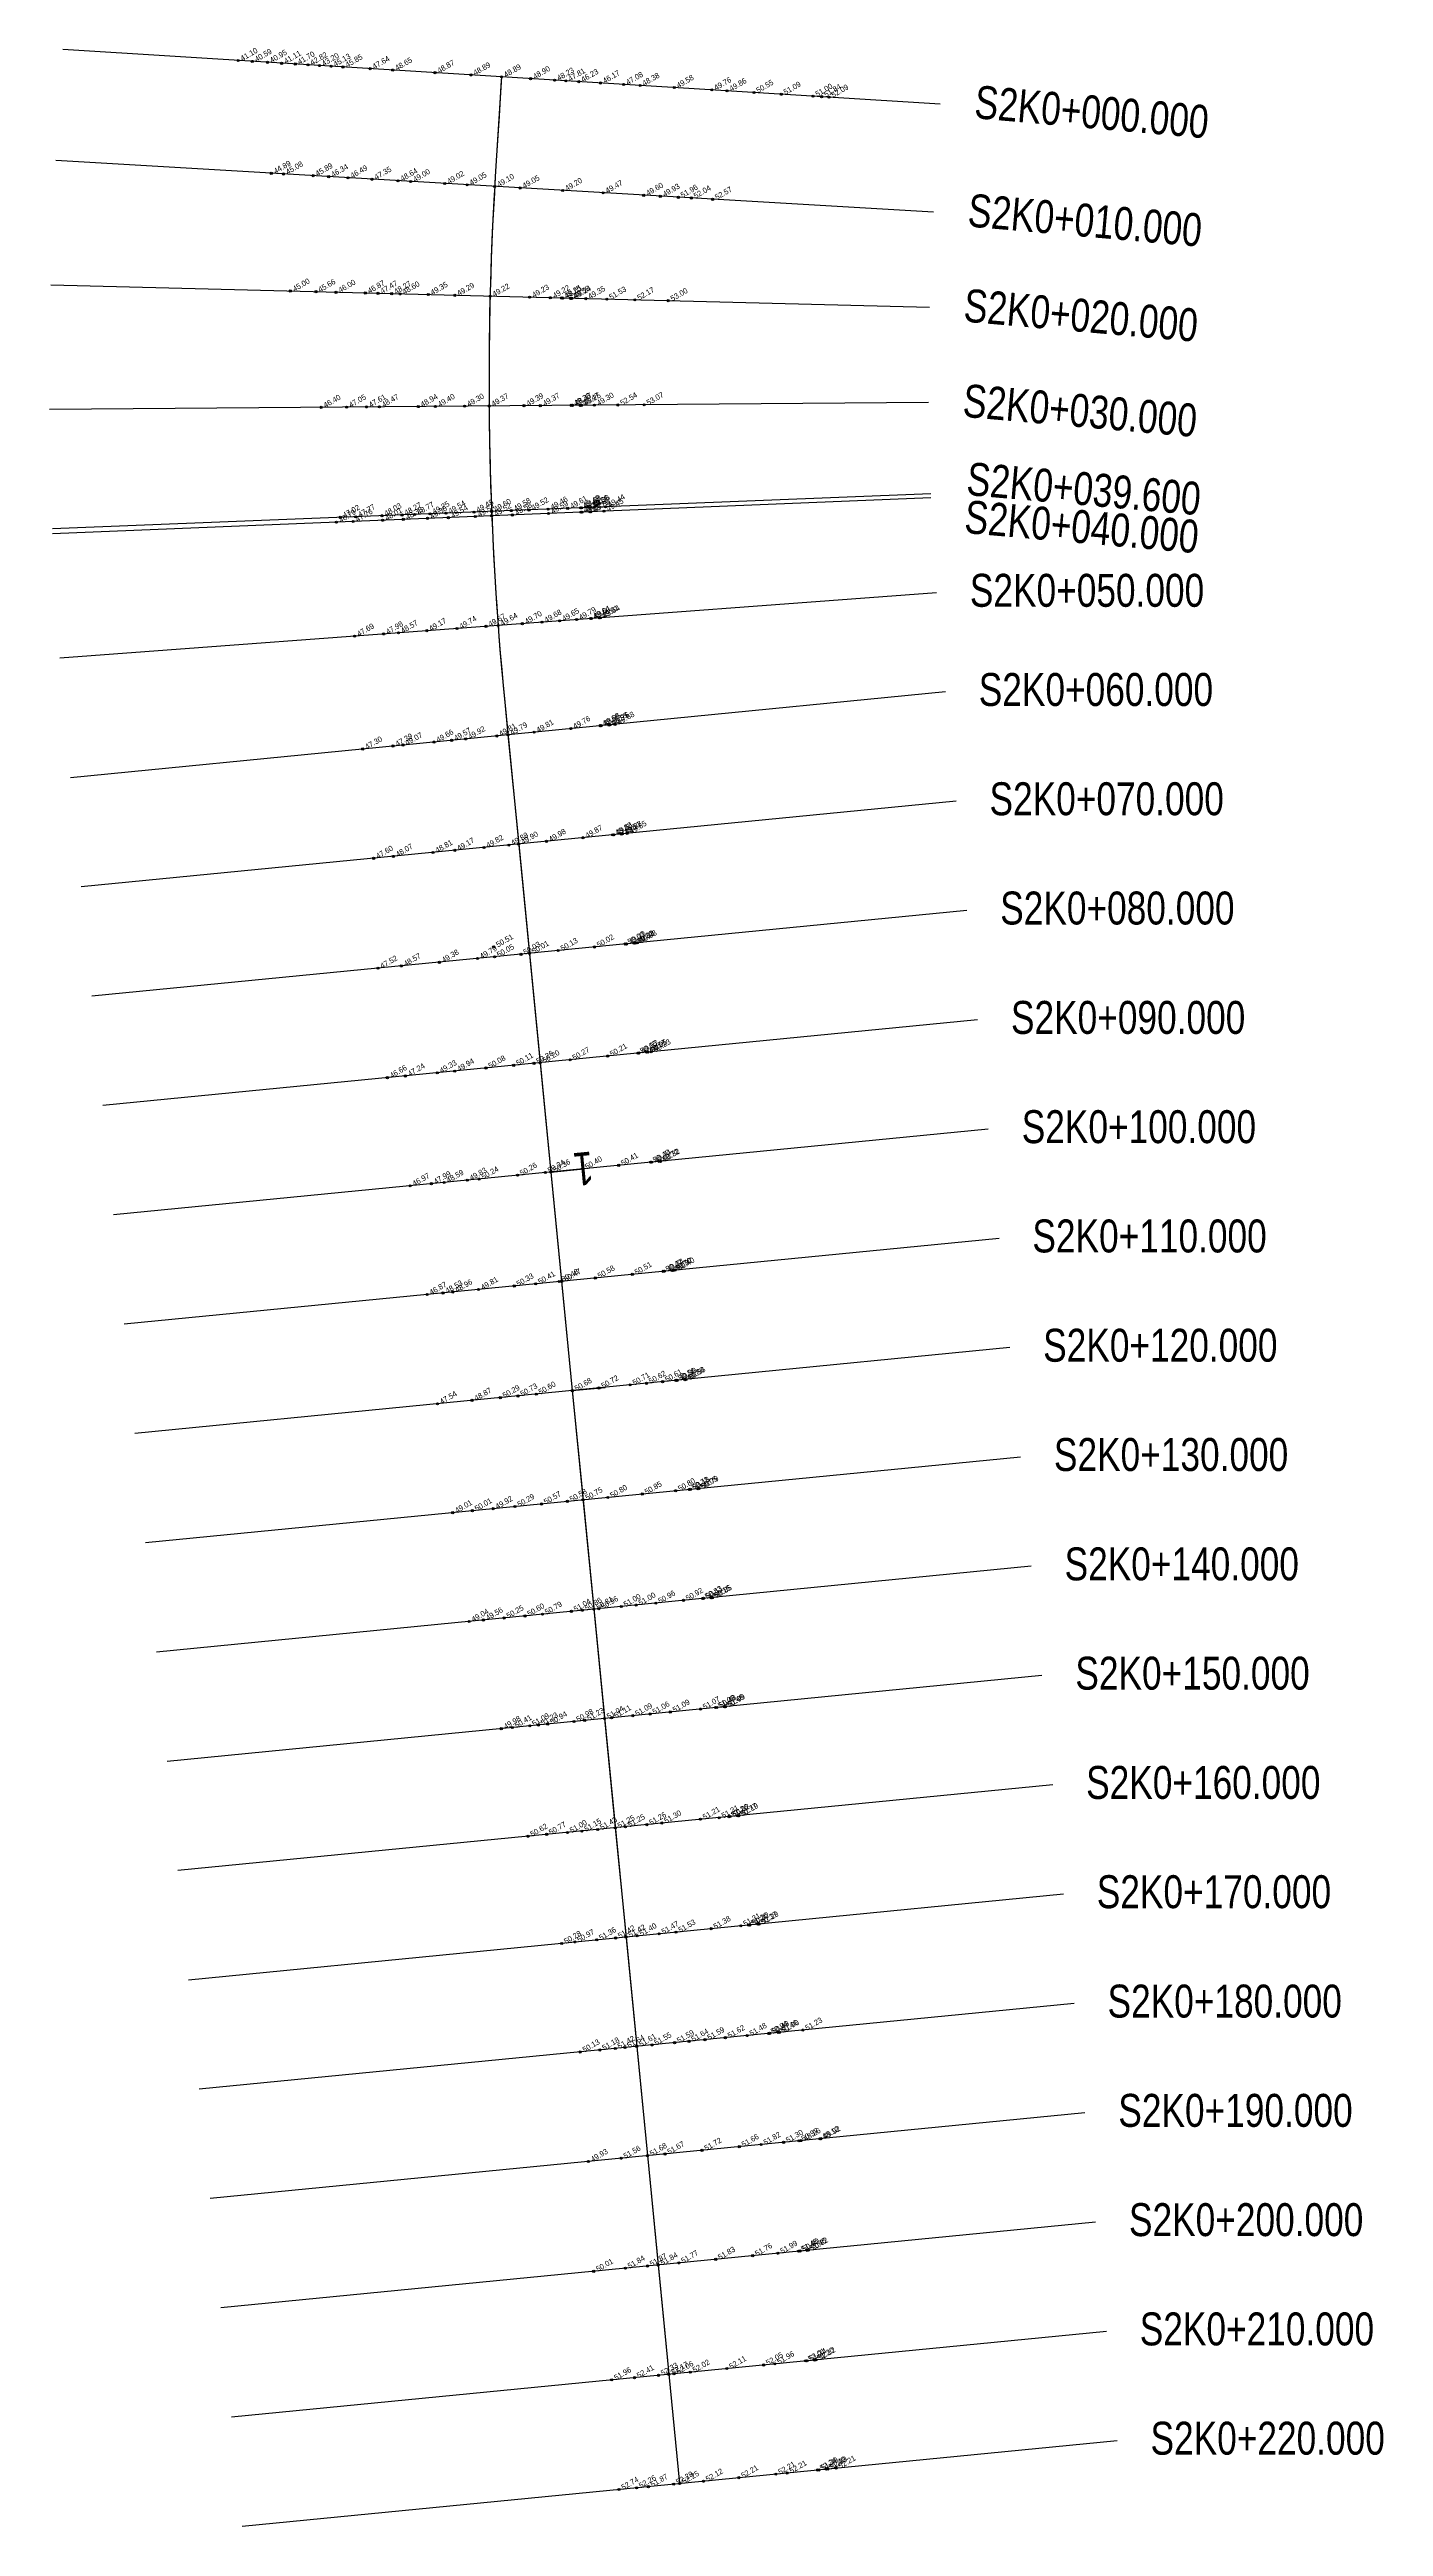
# Model space of a CAD drawing. Extents: x 573566 to 573687, y 784817 to 785043.
import ezdxf
from ezdxf.enums import TextEntityAlignment as Align

# ---------------------------------------------------------------- set-up
doc = ezdxf.new("R2010")
doc.units = 0
doc.header["$LTSCALE"] = 0.5
for name, color, linetype in [('DMX', 6, 'Continuous'), ('GCD', 3, 'Continuous'), ('桩号_S2', 6, 'Continuous'), ('自绘中线', 7, 'Continuous'), ('道路中线_S2', 6, 'Continuous')]:
    doc.layers.add(name, color=color, linetype=linetype)
doc.styles.add('EICAD', font='fsdb_e.shx', dxfattribs={"width": 0.707, "height": 2, "bigfont": 'tjhzf.shx'})

# ---------------------------------------------------------------- blocks, each defined once
blk = doc.blocks.new('gc200')
h = blk.add_hatch(color=0)
edge = h.paths.add_edge_path()
edge.add_arc((0, 0), 0.196, 0, 360)
at = {"color": 0}
blk.add_circle((0, 0), 0.196, dxfattribs=at)

msp = doc.modelspace()

# ---------------------------------------------------------------- linework, layer by layer
at = {"layer": 'DMX'}
for p, q in [((573646.68, 785037.73), (573566.83, 785042.68)), ((573646.07, 785027.87), (573566.21, 785032.58)), ((573645.7, 785019.21), (573565.73, 785021.25)), ((573645.63, 785010.54), (573565.63, 785009.92)), ((573645.84, 785001.88), (573565.91, 784998.59)), ((573646.34, 784993.23), (573566.56, 784987.28)), ((573647.15, 784984.2), (573567.54, 784976.39)), ((573648.13, 784974.25), (573568.51, 784966.44)), ((573649.11, 784964.3), (573569.49, 784956.48)), ((573650.08, 784954.34), (573570.47, 784946.53)), ((573651.06, 784944.39), (573571.44, 784936.58)), ((573652.04, 784934.44), (573572.42, 784926.63)), ((573653.01, 784924.49), (573573.4, 784916.67)), ((573653.99, 784914.53), (573574.37, 784906.72)), ((573654.97, 784904.58), (573575.35, 784896.77)), ((573655.94, 784894.63), (573576.32, 784886.82)), ((573656.92, 784884.68), (573577.3, 784876.87)), ((573657.9, 784874.73), (573578.28, 784866.91)), ((573658.87, 784864.77), (573579.25, 784856.96)), ((573659.85, 784854.82), (573580.23, 784847.01)), ((573660.82, 784844.87), (573581.21, 784837.06)), ((573661.8, 784834.92), (573582.18, 784827.1)), ((573662.78, 784824.96), (573583.16, 784817.15))]:
    msp.add_line(p, q, dxfattribs=at)
at = {"layer": 'DMX', "color": 1, "linetype": 'Continuous'}
msp.add_line((573645.82, 785002.23), (573565.89, 784999.04), dxfattribs=at)
at = {"layer": '桩号_S2', "linetype": 'Continuous'}
for points in [[(573611.25, 784940.48), (573614.24, 784940.78)], [(573613.2, 784920.58), (573616.19, 784920.87)]]:
    msp.add_lwpolyline(points, dxfattribs=at)
at = {"layer": '自绘中线', "linetype": 'Continuous'}
msp.add_lwpolyline([(573606.76, 785040.2), (573606.71, 785039.43), (573606.64, 785038.28), (573606.53, 785036.61), (573606.45, 785035.31), (573606.31, 785033.04), (573606.19, 785031.14), (573606.16, 785030.5), (573606.14, 785030.22), (573606.1, 785029.49), (573606.04, 785028.36), (573605.92, 785026.05), (573605.83, 785023.8), (573605.79, 785022.63), (573605.75, 785021.46), (573605.73, 785020.67), (573605.72, 785020.23), (573605.71, 785020.03), (573605.7, 785019.7), (573605.68, 785018.75), (573605.65, 785017.05), (573605.63, 785015.39), (573605.62, 785013.26), (573605.62, 785011.78), (573605.62, 785011.01), (573605.63, 785010.58), (573605.63, 785010.23), (573605.63, 785009.92), (573605.63, 785009.53), (573605.68, 785006.74), (573605.72, 785004.93), (573605.77, 785002.98), (573605.81, 785001.87), (573605.84, 785001.06), (573605.85, 785000.82), (573605.86, 785000.64), (573605.88, 784999.98), (573605.91, 784999.43), (573605.93, 784998.97), (573606, 784997.42), (573606.12, 784995.25), (573606.25, 784993.16), (573606.32, 784992.02), (573606.4, 784991), (573606.42, 784990.59), (573606.45, 784990.25), (573606.47, 784989.94), (573606.49, 784989.7), (573606.62, 784988.04), (573606.79, 784986.04), (573606.93, 784984.52), (573607.05, 784983.27), (573607.34, 784980.29), (573608.32, 784970.34), (573609.3, 784960.39), (573610.27, 784950.44), (573611.25, 784940.48), (573612.23, 784930.53), (573613.2, 784920.58), (573614.18, 784910.63), (573620.04, 784850.92), (573622.97, 784821.06)], dxfattribs=at)
at = {"layer": '道路中线_S2', "color": 4}
msp.add_line((573606.76, 785040.2), (573606.19, 785031.14), dxfattribs=at)
msp.add_lwpolyline([(573607.05, 784983.27), (573613.2, 784920.58), (573615.16, 784900.68), (573616.13, 784890.72), (573617.11, 784880.77), (573618.09, 784870.82), (573619.06, 784860.87), (573620.04, 784850.92), (573621.02, 784840.96), (573621.99, 784831.01), (573622.97, 784821.06)], dxfattribs=at)
at = {"layer": '道路中线_S2', "color": 2}
msp.add_arc((573905.62, 785012.56), 300, 176.4505, 185.604, dxfattribs=at)

# ---------------------------------------------------------------- block references
at = {"layer": 'GCD', "linetype": 'Continuous'}
ref = msp.add_blockref('gc200', (573582.79, 785041.69, 41.1), dxfattribs=dict(at, xscale=0.5, yscale=0.5, zscale=0.5, rotation=29.9999999983949))
ref.add_attrib('height', '41.10', dxfattribs={"linetype": 'Continuous', "height": 0.5, "rotation": 30, "style": 'EICAD', "width": 0.8}).set_placement((573583.05, 785041.84, 41.1), align=Align.MIDDLE_LEFT)
ref = msp.add_blockref('gc200', (573584.08, 785041.61, 40.59), dxfattribs=dict(at, xscale=0.5, yscale=0.5, zscale=0.5, rotation=29.9999999983949))
ref.add_attrib('height', '40.59', dxfattribs={"linetype": 'Continuous', "height": 0.5, "rotation": 30, "style": 'EICAD', "width": 0.8}).set_placement((573584.34, 785041.76, 40.59), align=Align.MIDDLE_LEFT)
ref = msp.add_blockref('gc200', (573585.46, 785041.52, 40.95), dxfattribs=dict(at, xscale=0.5, yscale=0.5, zscale=0.5, rotation=29.9999999983949))
ref.add_attrib('height', '40.95', dxfattribs={"linetype": 'Continuous', "height": 0.5, "rotation": 30, "style": 'EICAD', "width": 0.8}).set_placement((573585.72, 785041.67, 40.95), align=Align.MIDDLE_LEFT)
ref = msp.add_blockref('gc200', (573586.75, 785041.44, 41.1), dxfattribs=dict(at, xscale=0.5, yscale=0.5, zscale=0.5, rotation=29.9999999983949))
ref.add_attrib('height', '41.11', dxfattribs={"linetype": 'Continuous', "height": 0.5, "rotation": 30, "style": 'EICAD', "width": 0.8}).set_placement((573587.01, 785041.59, 41.1), align=Align.MIDDLE_LEFT)
ref = msp.add_blockref('gc200', (573587.99, 785041.37, 41.7), dxfattribs=dict(at, xscale=0.5, yscale=0.5, zscale=0.5, rotation=29.9999999983949))
ref.add_attrib('height', '41.70', dxfattribs={"linetype": 'Continuous', "height": 0.5, "rotation": 30, "style": 'EICAD', "width": 0.8}).set_placement((573588.25, 785041.52, 41.7), align=Align.MIDDLE_LEFT)
ref = msp.add_blockref('gc200', (573589.14, 785041.3, 42.82), dxfattribs=dict(at, xscale=0.5, yscale=0.5, zscale=0.5, rotation=29.9999999983949))
ref.add_attrib('height', '42.82', dxfattribs={"linetype": 'Continuous', "height": 0.5, "rotation": 30, "style": 'EICAD', "width": 0.8}).set_placement((573589.4, 785041.45, 42.82), align=Align.MIDDLE_LEFT)
ref = msp.add_blockref('gc200', (573590.19, 785041.23, 43.2), dxfattribs=dict(at, xscale=0.5, yscale=0.5, zscale=0.5, rotation=29.9999999983949))
ref.add_attrib('height', '43.20', dxfattribs={"linetype": 'Continuous', "height": 0.5, "rotation": 30, "style": 'EICAD', "width": 0.8}).set_placement((573590.45, 785041.38, 43.2), align=Align.MIDDLE_LEFT)
ref = msp.add_blockref('gc200', (573591.25, 785041.17, 45.13), dxfattribs=dict(at, xscale=0.5, yscale=0.5, zscale=0.5, rotation=29.9999999983949))
ref.add_attrib('height', '45.13', dxfattribs={"linetype": 'Continuous', "height": 0.5, "rotation": 30, "style": 'EICAD', "width": 0.8}).set_placement((573591.51, 785041.32, 45.13), align=Align.MIDDLE_LEFT)
ref = msp.add_blockref('gc200', (573592.34, 785041.1, 45.85), dxfattribs=dict(at, xscale=0.5, yscale=0.5, zscale=0.5, rotation=29.9999999983949))
ref.add_attrib('height', '45.85', dxfattribs={"linetype": 'Continuous', "height": 0.5, "rotation": 30, "style": 'EICAD', "width": 0.8}).set_placement((573592.6, 785041.25, 45.85), align=Align.MIDDLE_LEFT)
ref = msp.add_blockref('gc200', (573594.8, 785040.95, 47.64), dxfattribs=dict(at, xscale=0.5, yscale=0.5, zscale=0.5, rotation=29.9999999983949))
ref.add_attrib('height', '47.64', dxfattribs={"linetype": 'Continuous', "height": 0.5, "rotation": 30, "style": 'EICAD', "width": 0.8}).set_placement((573595.06, 785041.1, 47.64), align=Align.MIDDLE_LEFT)
ref = msp.add_blockref('gc200', (573596.86, 785040.82, 48.65), dxfattribs=dict(at, xscale=0.5, yscale=0.5, zscale=0.5, rotation=29.9999999983949))
ref.add_attrib('height', '48.65', dxfattribs={"linetype": 'Continuous', "height": 0.5, "rotation": 30, "style": 'EICAD', "width": 0.8}).set_placement((573597.12, 785040.97, 48.65), align=Align.MIDDLE_LEFT)
ref = msp.add_blockref('gc200', (573600.71, 785040.58, 48.87), dxfattribs=dict(at, xscale=0.5, yscale=0.5, zscale=0.5, rotation=29.9999999983949))
ref.add_attrib('height', '48.87', dxfattribs={"linetype": 'Continuous', "height": 0.5, "rotation": 30, "style": 'EICAD', "width": 0.8}).set_placement((573600.97, 785040.73, 48.87), align=Align.MIDDLE_LEFT)
ref = msp.add_blockref('gc200', (573603.98, 785040.38, 48.89), dxfattribs=dict(at, xscale=0.5, yscale=0.5, zscale=0.5, rotation=29.9999999983949))
ref.add_attrib('height', '48.89', dxfattribs={"linetype": 'Continuous', "height": 0.5, "rotation": 30, "style": 'EICAD', "width": 0.8}).set_placement((573604.24, 785040.53, 48.89), align=Align.MIDDLE_LEFT)
ref = msp.add_blockref('gc200', (573606.76, 785040.2, 48.89), dxfattribs=dict(at, xscale=0.5, yscale=0.5, zscale=0.5, rotation=29.9999999983949))
ref.add_attrib('height', '48.89', dxfattribs={"linetype": 'Continuous', "height": 0.5, "rotation": 30, "style": 'EICAD', "width": 0.8}).set_placement((573607.02, 785040.35, 48.89), align=Align.MIDDLE_LEFT)
ref = msp.add_blockref('gc200', (573609.41, 785040.04, 48.9), dxfattribs=dict(at, xscale=0.5, yscale=0.5, zscale=0.5, rotation=29.9999999983949))
ref.add_attrib('height', '48.90', dxfattribs={"linetype": 'Continuous', "height": 0.5, "rotation": 30, "style": 'EICAD', "width": 0.8}).set_placement((573609.67, 785040.19, 48.9), align=Align.MIDDLE_LEFT)
ref = msp.add_blockref('gc200', (573611.59, 785039.9, 48.23), dxfattribs=dict(at, xscale=0.5, yscale=0.5, zscale=0.5, rotation=29.9999999983949))
ref.add_attrib('height', '48.23', dxfattribs={"linetype": 'Continuous', "height": 0.5, "rotation": 30, "style": 'EICAD', "width": 0.8}).set_placement((573611.85, 785040.05, 48.23), align=Align.MIDDLE_LEFT)
ref = msp.add_blockref('gc200', (573612.61, 785039.84, 47.81), dxfattribs=dict(at, xscale=0.5, yscale=0.5, zscale=0.5, rotation=29.9999999983949))
ref.add_attrib('height', '47.81', dxfattribs={"linetype": 'Continuous', "height": 0.5, "rotation": 30, "style": 'EICAD', "width": 0.8}).set_placement((573612.86, 785039.99, 47.81), align=Align.MIDDLE_LEFT)
ref = msp.add_blockref('gc200', (573613.8, 785039.77, 46.23), dxfattribs=dict(at, xscale=0.5, yscale=0.5, zscale=0.5, rotation=29.9999999983949))
ref.add_attrib('height', '46.23', dxfattribs={"linetype": 'Continuous', "height": 0.5, "rotation": 30, "style": 'EICAD', "width": 0.8}).set_placement((573614.06, 785039.92, 46.23), align=Align.MIDDLE_LEFT)
ref = msp.add_blockref('gc200', (573615.76, 785039.65, 46.17), dxfattribs=dict(at, xscale=0.5, yscale=0.5, zscale=0.5, rotation=29.9999999983949))
ref.add_attrib('height', '46.17', dxfattribs={"linetype": 'Continuous', "height": 0.5, "rotation": 30, "style": 'EICAD', "width": 0.8}).set_placement((573616.02, 785039.8, 46.17), align=Align.MIDDLE_LEFT)
ref = msp.add_blockref('gc200', (573617.87, 785039.51, 47.08), dxfattribs=dict(at, xscale=0.5, yscale=0.5, zscale=0.5, rotation=29.9999999983949))
ref.add_attrib('height', '47.08', dxfattribs={"linetype": 'Continuous', "height": 0.5, "rotation": 30, "style": 'EICAD', "width": 0.8}).set_placement((573618.13, 785039.66, 47.08), align=Align.MIDDLE_LEFT)
ref = msp.add_blockref('gc200', (573619.37, 785039.42, 48.38), dxfattribs=dict(at, xscale=0.5, yscale=0.5, zscale=0.5, rotation=29.9999999983949))
ref.add_attrib('height', '48.38', dxfattribs={"linetype": 'Continuous', "height": 0.5, "rotation": 30, "style": 'EICAD', "width": 0.8}).set_placement((573619.62, 785039.57, 48.38), align=Align.MIDDLE_LEFT)
ref = msp.add_blockref('gc200', (573622.48, 785039.23, 49.58), dxfattribs=dict(at, xscale=0.5, yscale=0.5, zscale=0.5, rotation=29.9999999983949))
ref.add_attrib('height', '49.58', dxfattribs={"linetype": 'Continuous', "height": 0.5, "rotation": 30, "style": 'EICAD', "width": 0.8}).set_placement((573622.74, 785039.38, 49.58), align=Align.MIDDLE_LEFT)
ref = msp.add_blockref('gc200', (573625.9, 785039.02, 49.76), dxfattribs=dict(at, xscale=0.5, yscale=0.5, zscale=0.5, rotation=29.9999999983949))
ref.add_attrib('height', '49.76', dxfattribs={"linetype": 'Continuous', "height": 0.5, "rotation": 30, "style": 'EICAD', "width": 0.8}).set_placement((573626.16, 785039.17, 49.76), align=Align.MIDDLE_LEFT)
ref = msp.add_blockref('gc200', (573627.28, 785038.93, 49.86), dxfattribs=dict(at, xscale=0.5, yscale=0.5, zscale=0.5, rotation=29.9999999983949))
ref.add_attrib('height', '49.86', dxfattribs={"linetype": 'Continuous', "height": 0.5, "rotation": 30, "style": 'EICAD', "width": 0.8}).set_placement((573627.54, 785039.08, 49.86), align=Align.MIDDLE_LEFT)
ref = msp.add_blockref('gc200', (573629.73, 785038.78, 50.55), dxfattribs=dict(at, xscale=0.5, yscale=0.5, zscale=0.5, rotation=29.9999999983949))
ref.add_attrib('height', '50.55', dxfattribs={"linetype": 'Continuous', "height": 0.5, "rotation": 30, "style": 'EICAD', "width": 0.8}).set_placement((573629.99, 785038.93, 50.55), align=Align.MIDDLE_LEFT)
ref = msp.add_blockref('gc200', (573632.22, 785038.62, 51.09), dxfattribs=dict(at, xscale=0.5, yscale=0.5, zscale=0.5, rotation=29.9999999983949))
ref.add_attrib('height', '51.09', dxfattribs={"linetype": 'Continuous', "height": 0.5, "rotation": 30, "style": 'EICAD', "width": 0.8}).set_placement((573632.48, 785038.77, 51.09), align=Align.MIDDLE_LEFT)
ref = msp.add_blockref('gc200', (573635.11, 785038.44, 51), dxfattribs=dict(at, xscale=0.5, yscale=0.5, zscale=0.5, rotation=29.9999999983949))
ref.add_attrib('height', '51.00', dxfattribs={"linetype": 'Continuous', "height": 0.5, "rotation": 30, "style": 'EICAD', "width": 0.8}).set_placement((573635.37, 785038.59, 51), align=Align.MIDDLE_LEFT)
ref = msp.add_blockref('gc200', (573635.89, 785038.4, 51.84), dxfattribs=dict(at, xscale=0.5, yscale=0.5, zscale=0.5, rotation=29.9999999983949))
ref.add_attrib('height', '51.84', dxfattribs={"linetype": 'Continuous', "height": 0.5, "rotation": 30, "style": 'EICAD', "width": 0.8}).set_placement((573636.15, 785038.55, 51.84), align=Align.MIDDLE_LEFT)
ref = msp.add_blockref('gc200', (573636.56, 785038.35, 52.09), dxfattribs=dict(at, xscale=0.5, yscale=0.5, zscale=0.5, rotation=29.9999999983949))
ref.add_attrib('height', '52.09', dxfattribs={"linetype": 'Continuous', "height": 0.5, "rotation": 30, "style": 'EICAD', "width": 0.8}).set_placement((573636.82, 785038.51, 52.09), align=Align.MIDDLE_LEFT)
ref = msp.add_blockref('gc200', (573585.81, 785031.42, 44.89), dxfattribs=dict(at, xscale=0.5, yscale=0.5, zscale=0.5, rotation=29.9999999983949))
ref.add_attrib('height', '44.89', dxfattribs={"linetype": 'Continuous', "height": 0.5, "rotation": 30, "style": 'EICAD', "width": 0.8}).set_placement((573586.07, 785031.57, 44.89), align=Align.MIDDLE_LEFT)
ref = msp.add_blockref('gc200', (573586.92, 785031.36, 45.08), dxfattribs=dict(at, xscale=0.5, yscale=0.5, zscale=0.5, rotation=29.9999999983949))
ref.add_attrib('height', '45.08', dxfattribs={"linetype": 'Continuous', "height": 0.5, "rotation": 30, "style": 'EICAD', "width": 0.8}).set_placement((573587.18, 785031.51, 45.08), align=Align.MIDDLE_LEFT)
ref = msp.add_blockref('gc200', (573589.62, 785031.2, 45.89), dxfattribs=dict(at, xscale=0.5, yscale=0.5, zscale=0.5, rotation=29.9999999983949))
ref.add_attrib('height', '45.89', dxfattribs={"linetype": 'Continuous', "height": 0.5, "rotation": 30, "style": 'EICAD', "width": 0.8}).set_placement((573589.88, 785031.35, 45.89), align=Align.MIDDLE_LEFT)
ref = msp.add_blockref('gc200', (573591.03, 785031.11, 46.34), dxfattribs=dict(at, xscale=0.5, yscale=0.5, zscale=0.5, rotation=29.9999999983949))
ref.add_attrib('height', '46.34', dxfattribs={"linetype": 'Continuous', "height": 0.5, "rotation": 30, "style": 'EICAD', "width": 0.8}).set_placement((573591.29, 785031.26, 46.34), align=Align.MIDDLE_LEFT)
ref = msp.add_blockref('gc200', (573592.79, 785031.01, 46.49), dxfattribs=dict(at, xscale=0.5, yscale=0.5, zscale=0.5, rotation=29.9999999983949))
ref.add_attrib('height', '46.49', dxfattribs={"linetype": 'Continuous', "height": 0.5, "rotation": 30, "style": 'EICAD', "width": 0.8}).set_placement((573593.05, 785031.16, 46.49), align=Align.MIDDLE_LEFT)
ref = msp.add_blockref('gc200', (573594.97, 785030.88, 47.35), dxfattribs=dict(at, xscale=0.5, yscale=0.5, zscale=0.5, rotation=29.9999999983949))
ref.add_attrib('height', '47.35', dxfattribs={"linetype": 'Continuous', "height": 0.5, "rotation": 30, "style": 'EICAD', "width": 0.8}).set_placement((573595.23, 785031.03, 47.35), align=Align.MIDDLE_LEFT)
ref = msp.add_blockref('gc200', (573597.34, 785030.74, 48.64), dxfattribs=dict(at, xscale=0.5, yscale=0.5, zscale=0.5, rotation=29.9999999983949))
ref.add_attrib('height', '48.64', dxfattribs={"linetype": 'Continuous', "height": 0.5, "rotation": 30, "style": 'EICAD', "width": 0.8}).set_placement((573597.6, 785030.89, 48.64), align=Align.MIDDLE_LEFT)
ref = msp.add_blockref('gc200', (573598.49, 785030.67, 49), dxfattribs=dict(at, xscale=0.5, yscale=0.5, zscale=0.5, rotation=29.9999999983949))
ref.add_attrib('height', '49.00', dxfattribs={"linetype": 'Continuous', "height": 0.5, "rotation": 30, "style": 'EICAD', "width": 0.8}).set_placement((573598.75, 785030.82, 49), align=Align.MIDDLE_LEFT)
ref = msp.add_blockref('gc200', (573601.59, 785030.49, 49.02), dxfattribs=dict(at, xscale=0.5, yscale=0.5, zscale=0.5, rotation=29.9999999983949))
ref.add_attrib('height', '49.02', dxfattribs={"linetype": 'Continuous', "height": 0.5, "rotation": 30, "style": 'EICAD', "width": 0.8}).set_placement((573601.85, 785030.64, 49.02), align=Align.MIDDLE_LEFT)
ref = msp.add_blockref('gc200', (573603.63, 785030.37, 49.05), dxfattribs=dict(at, xscale=0.5, yscale=0.5, zscale=0.5, rotation=29.9999999983949))
ref.add_attrib('height', '49.05', dxfattribs={"linetype": 'Continuous', "height": 0.5, "rotation": 30, "style": 'EICAD', "width": 0.8}).set_placement((573603.89, 785030.52, 49.05), align=Align.MIDDLE_LEFT)
ref = msp.add_blockref('gc200', (573606.14, 785030.22, 49.1), dxfattribs=dict(at, xscale=0.5, yscale=0.5, zscale=0.5, rotation=29.9999999983949))
ref.add_attrib('height', '49.10', dxfattribs={"linetype": 'Continuous', "height": 0.5, "rotation": 30, "style": 'EICAD', "width": 0.8}).set_placement((573606.4, 785030.37, 49.1), align=Align.MIDDLE_LEFT)
ref = msp.add_blockref('gc200', (573608.45, 785030.09, 49.05), dxfattribs=dict(at, xscale=0.5, yscale=0.5, zscale=0.5, rotation=29.9999999983949))
ref.add_attrib('height', '49.05', dxfattribs={"linetype": 'Continuous', "height": 0.5, "rotation": 30, "style": 'EICAD', "width": 0.8}).set_placement((573608.71, 785030.24, 49.05), align=Align.MIDDLE_LEFT)
ref = msp.add_blockref('gc200', (573612.33, 785029.86, 49.2), dxfattribs=dict(at, xscale=0.5, yscale=0.5, zscale=0.5, rotation=29.9999999983949))
ref.add_attrib('height', '49.20', dxfattribs={"linetype": 'Continuous', "height": 0.5, "rotation": 30, "style": 'EICAD', "width": 0.8}).set_placement((573612.59, 785030.01, 49.2), align=Align.MIDDLE_LEFT)
ref = msp.add_blockref('gc200', (573616.01, 785029.64, 49.47), dxfattribs=dict(at, xscale=0.5, yscale=0.5, zscale=0.5, rotation=29.9999999983949))
ref.add_attrib('height', '49.47', dxfattribs={"linetype": 'Continuous', "height": 0.5, "rotation": 30, "style": 'EICAD', "width": 0.8}).set_placement((573616.27, 785029.79, 49.47), align=Align.MIDDLE_LEFT)
ref = msp.add_blockref('gc200', (573619.7, 785029.42, 49.6), dxfattribs=dict(at, xscale=0.5, yscale=0.5, zscale=0.5, rotation=29.9999999983949))
ref.add_attrib('height', '49.60', dxfattribs={"linetype": 'Continuous', "height": 0.5, "rotation": 30, "style": 'EICAD', "width": 0.8}).set_placement((573619.96, 785029.57, 49.6), align=Align.MIDDLE_LEFT)
ref = msp.add_blockref('gc200', (573621.21, 785029.33, 49.93), dxfattribs=dict(at, xscale=0.5, yscale=0.5, zscale=0.5, rotation=29.9999999983949))
ref.add_attrib('height', '49.93', dxfattribs={"linetype": 'Continuous', "height": 0.5, "rotation": 30, "style": 'EICAD', "width": 0.8}).set_placement((573621.47, 785029.48, 49.93), align=Align.MIDDLE_LEFT)
ref = msp.add_blockref('gc200', (573622.85, 785029.24, 51.96), dxfattribs=dict(at, xscale=0.5, yscale=0.5, zscale=0.5, rotation=29.9999999983949))
ref.add_attrib('height', '51.96', dxfattribs={"linetype": 'Continuous', "height": 0.5, "rotation": 30, "style": 'EICAD', "width": 0.8}).set_placement((573623.11, 785029.39, 51.96), align=Align.MIDDLE_LEFT)
ref = msp.add_blockref('gc200', (573624.04, 785029.17, 52.04), dxfattribs=dict(at, xscale=0.5, yscale=0.5, zscale=0.5, rotation=29.9999999983949))
ref.add_attrib('height', '52.04', dxfattribs={"linetype": 'Continuous', "height": 0.5, "rotation": 30, "style": 'EICAD', "width": 0.8}).set_placement((573624.3, 785029.32, 52.04), align=Align.MIDDLE_LEFT)
ref = msp.add_blockref('gc200', (573625.97, 785029.05, 52.57), dxfattribs=dict(at, xscale=0.5, yscale=0.5, zscale=0.5, rotation=29.9999999983949))
ref.add_attrib('height', '52.57', dxfattribs={"linetype": 'Continuous', "height": 0.5, "rotation": 30, "style": 'EICAD', "width": 0.8}).set_placement((573626.23, 785029.2, 52.57), align=Align.MIDDLE_LEFT)
ref = msp.add_blockref('gc200', (573587.54, 785020.7, 45), dxfattribs=dict(at, xscale=0.5, yscale=0.5, zscale=0.5, rotation=29.9999999983949))
ref.add_attrib('height', '45.00', dxfattribs={"linetype": 'Continuous', "height": 0.5, "rotation": 30, "style": 'EICAD', "width": 0.8}).set_placement((573587.8, 785020.85, 45), align=Align.MIDDLE_LEFT)
ref = msp.add_blockref('gc200', (573589.87, 785020.64, 45.66), dxfattribs=dict(at, xscale=0.5, yscale=0.5, zscale=0.5, rotation=29.9999999983949))
ref.add_attrib('height', '45.66', dxfattribs={"linetype": 'Continuous', "height": 0.5, "rotation": 30, "style": 'EICAD', "width": 0.8}).set_placement((573590.13, 785020.79, 45.66), align=Align.MIDDLE_LEFT)
ref = msp.add_blockref('gc200', (573591.7, 785020.59, 46), dxfattribs=dict(at, xscale=0.5, yscale=0.5, zscale=0.5, rotation=29.9999999983949))
ref.add_attrib('height', '46.00', dxfattribs={"linetype": 'Continuous', "height": 0.5, "rotation": 30, "style": 'EICAD', "width": 0.8}).set_placement((573591.96, 785020.74, 46), align=Align.MIDDLE_LEFT)
ref = msp.add_blockref('gc200', (573594.36, 785020.52, 46.87), dxfattribs=dict(at, xscale=0.5, yscale=0.5, zscale=0.5, rotation=29.9999999983949))
ref.add_attrib('height', '46.87', dxfattribs={"linetype": 'Continuous', "height": 0.5, "rotation": 30, "style": 'EICAD', "width": 0.8}).set_placement((573594.62, 785020.67, 46.87), align=Align.MIDDLE_LEFT)
ref = msp.add_blockref('gc200', (573595.52, 785020.49, 47.47), dxfattribs=dict(at, xscale=0.5, yscale=0.5, zscale=0.5, rotation=29.9999999983949))
ref.add_attrib('height', '47.47', dxfattribs={"linetype": 'Continuous', "height": 0.5, "rotation": 30, "style": 'EICAD', "width": 0.8}).set_placement((573595.78, 785020.64, 47.47), align=Align.MIDDLE_LEFT)
ref = msp.add_blockref('gc200', (573596.77, 785020.46, 48.27), dxfattribs=dict(at, xscale=0.5, yscale=0.5, zscale=0.5, rotation=29.9999999983949))
ref.add_attrib('height', '48.27', dxfattribs={"linetype": 'Continuous', "height": 0.5, "rotation": 30, "style": 'EICAD', "width": 0.8}).set_placement((573597.03, 785020.61, 48.27), align=Align.MIDDLE_LEFT)
ref = msp.add_blockref('gc200', (573597.53, 785020.44, 48.6), dxfattribs=dict(at, xscale=0.5, yscale=0.5, zscale=0.5, rotation=29.9999999983949))
ref.add_attrib('height', '48.60', dxfattribs={"linetype": 'Continuous', "height": 0.5, "rotation": 30, "style": 'EICAD', "width": 0.8}).set_placement((573597.79, 785020.59, 48.6), align=Align.MIDDLE_LEFT)
ref = msp.add_blockref('gc200', (573600.09, 785020.38, 49.35), dxfattribs=dict(at, xscale=0.5, yscale=0.5, zscale=0.5, rotation=29.9999999983949))
ref.add_attrib('height', '49.35', dxfattribs={"linetype": 'Continuous', "height": 0.5, "rotation": 30, "style": 'EICAD', "width": 0.8}).set_placement((573600.35, 785020.53, 49.35), align=Align.MIDDLE_LEFT)
ref = msp.add_blockref('gc200', (573602.51, 785020.31, 49.29), dxfattribs=dict(at, xscale=0.5, yscale=0.5, zscale=0.5, rotation=29.9999999983949))
ref.add_attrib('height', '49.29', dxfattribs={"linetype": 'Continuous', "height": 0.5, "rotation": 30, "style": 'EICAD', "width": 0.8}).set_placement((573602.77, 785020.46, 49.29), align=Align.MIDDLE_LEFT)
ref = msp.add_blockref('gc200', (573605.72, 785020.23, 49.22), dxfattribs=dict(at, xscale=0.5, yscale=0.5, zscale=0.5, rotation=29.9999999983949))
ref.add_attrib('height', '49.22', dxfattribs={"linetype": 'Continuous', "height": 0.5, "rotation": 30, "style": 'EICAD', "width": 0.8}).set_placement((573605.98, 785020.38, 49.22), align=Align.MIDDLE_LEFT)
ref = msp.add_blockref('gc200', (573609.32, 785020.14, 49.23), dxfattribs=dict(at, xscale=0.5, yscale=0.5, zscale=0.5, rotation=29.9999999983949))
ref.add_attrib('height', '49.23', dxfattribs={"linetype": 'Continuous', "height": 0.5, "rotation": 30, "style": 'EICAD', "width": 0.8}).set_placement((573609.58, 785020.29, 49.23), align=Align.MIDDLE_LEFT)
ref = msp.add_blockref('gc200', (573611.2, 785020.09, 49.22), dxfattribs=dict(at, xscale=0.5, yscale=0.5, zscale=0.5, rotation=29.9999999983949))
ref.add_attrib('height', '49.22', dxfattribs={"linetype": 'Continuous', "height": 0.5, "rotation": 30, "style": 'EICAD', "width": 0.8}).set_placement((573611.46, 785020.24, 49.22), align=Align.MIDDLE_LEFT)
ref = msp.add_blockref('gc200', (573612.24, 785020.07, 49.25), dxfattribs=dict(at, xscale=0.5, yscale=0.5, zscale=0.5, rotation=29.9999999983949))
ref.add_attrib('height', '49.25', dxfattribs={"linetype": 'Continuous', "height": 0.5, "rotation": 30, "style": 'EICAD', "width": 0.8}).set_placement((573612.5, 785020.22, 49.25), align=Align.MIDDLE_LEFT)
ref = msp.add_blockref('gc200', (573612.33, 785020.06, 48.61), dxfattribs=dict(at, xscale=0.5, yscale=0.5, zscale=0.5, rotation=29.9999999983949))
ref.add_attrib('height', '48.61', dxfattribs={"linetype": 'Continuous', "height": 0.5, "rotation": 30, "style": 'EICAD', "width": 0.8}).set_placement((573612.59, 785020.21, 48.61), align=Align.MIDDLE_LEFT)
ref = msp.add_blockref('gc200', (573613.04, 785020.04, 48.58), dxfattribs=dict(at, xscale=0.5, yscale=0.5, zscale=0.5, rotation=29.9999999983949))
ref.add_attrib('height', '48.58', dxfattribs={"linetype": 'Continuous', "height": 0.5, "rotation": 30, "style": 'EICAD', "width": 0.8}).set_placement((573613.3, 785020.19, 48.58), align=Align.MIDDLE_LEFT)
ref = msp.add_blockref('gc200', (573613.14, 785020.04, 49.24), dxfattribs=dict(at, xscale=0.5, yscale=0.5, zscale=0.5, rotation=29.9999999983949))
ref.add_attrib('height', '49.24', dxfattribs={"linetype": 'Continuous', "height": 0.5, "rotation": 30, "style": 'EICAD', "width": 0.8}).set_placement((573613.4, 785020.19, 49.24), align=Align.MIDDLE_LEFT)
ref = msp.add_blockref('gc200', (573614.43, 785020.01, 49.35), dxfattribs=dict(at, xscale=0.5, yscale=0.5, zscale=0.5, rotation=29.9999999983949))
ref.add_attrib('height', '49.35', dxfattribs={"linetype": 'Continuous', "height": 0.5, "rotation": 30, "style": 'EICAD', "width": 0.8}).set_placement((573614.69, 785020.16, 49.35), align=Align.MIDDLE_LEFT)
ref = msp.add_blockref('gc200', (573616.34, 785019.96, 51.53), dxfattribs=dict(at, xscale=0.5, yscale=0.5, zscale=0.5, rotation=29.9999999983949))
ref.add_attrib('height', '51.53', dxfattribs={"linetype": 'Continuous', "height": 0.5, "rotation": 30, "style": 'EICAD', "width": 0.8}).set_placement((573616.6, 785020.11, 51.53), align=Align.MIDDLE_LEFT)
ref = msp.add_blockref('gc200', (573618.89, 785019.9, 52.17), dxfattribs=dict(at, xscale=0.5, yscale=0.5, zscale=0.5, rotation=29.9999999983949))
ref.add_attrib('height', '52.17', dxfattribs={"linetype": 'Continuous', "height": 0.5, "rotation": 30, "style": 'EICAD', "width": 0.8}).set_placement((573619.15, 785020.05, 52.17), align=Align.MIDDLE_LEFT)
ref = msp.add_blockref('gc200', (573621.93, 785019.82, 53), dxfattribs=dict(at, xscale=0.5, yscale=0.5, zscale=0.5, rotation=29.9999999983949))
ref.add_attrib('height', '53.00', dxfattribs={"linetype": 'Continuous', "height": 0.5, "rotation": 30, "style": 'EICAD', "width": 0.8}).set_placement((573622.19, 785019.97, 53), align=Align.MIDDLE_LEFT)
ref = msp.add_blockref('gc200', (573590.35, 785010.11, 46.4), dxfattribs=dict(at, xscale=0.5, yscale=0.5, zscale=0.5, rotation=29.9999999983949))
ref.add_attrib('height', '46.40', dxfattribs={"linetype": 'Continuous', "height": 0.5, "rotation": 30, "style": 'EICAD', "width": 0.8}).set_placement((573590.61, 785010.26, 46.4), align=Align.MIDDLE_LEFT)
ref = msp.add_blockref('gc200', (573592.66, 785010.13, 47.05), dxfattribs=dict(at, xscale=0.5, yscale=0.5, zscale=0.5, rotation=29.9999999983949))
ref.add_attrib('height', '47.05', dxfattribs={"linetype": 'Continuous', "height": 0.5, "rotation": 30, "style": 'EICAD', "width": 0.8}).set_placement((573592.92, 785010.28, 47.05), align=Align.MIDDLE_LEFT)
ref = msp.add_blockref('gc200', (573594.47, 785010.15, 47.61), dxfattribs=dict(at, xscale=0.5, yscale=0.5, zscale=0.5, rotation=29.9999999983949))
ref.add_attrib('height', '47.61', dxfattribs={"linetype": 'Continuous', "height": 0.5, "rotation": 30, "style": 'EICAD', "width": 0.8}).set_placement((573594.73, 785010.3, 47.61), align=Align.MIDDLE_LEFT)
ref = msp.add_blockref('gc200', (573595.64, 785010.16, 48.47), dxfattribs=dict(at, xscale=0.5, yscale=0.5, zscale=0.5, rotation=29.9999999983949))
ref.add_attrib('height', '48.47', dxfattribs={"linetype": 'Continuous', "height": 0.5, "rotation": 30, "style": 'EICAD', "width": 0.8}).set_placement((573595.9, 785010.31, 48.47), align=Align.MIDDLE_LEFT)
ref = msp.add_blockref('gc200', (573599.18, 785010.18, 48.94), dxfattribs=dict(at, xscale=0.5, yscale=0.5, zscale=0.5, rotation=29.9999999983949))
ref.add_attrib('height', '48.94', dxfattribs={"linetype": 'Continuous', "height": 0.5, "rotation": 30, "style": 'EICAD', "width": 0.8}).set_placement((573599.44, 785010.33, 48.94), align=Align.MIDDLE_LEFT)
ref = msp.add_blockref('gc200', (573600.74, 785010.19, 49.4), dxfattribs=dict(at, xscale=0.5, yscale=0.5, zscale=0.5, rotation=29.9999999983949))
ref.add_attrib('height', '49.40', dxfattribs={"linetype": 'Continuous', "height": 0.5, "rotation": 30, "style": 'EICAD', "width": 0.8}).set_placement((573601, 785010.34, 49.4), align=Align.MIDDLE_LEFT)
ref = msp.add_blockref('gc200', (573603.4, 785010.22, 49.3), dxfattribs=dict(at, xscale=0.5, yscale=0.5, zscale=0.5, rotation=29.9999999983949))
ref.add_attrib('height', '49.30', dxfattribs={"linetype": 'Continuous', "height": 0.5, "rotation": 30, "style": 'EICAD', "width": 0.8}).set_placement((573603.66, 785010.37, 49.3), align=Align.MIDDLE_LEFT)
ref = msp.add_blockref('gc200', (573605.63, 785010.23, 49.37), dxfattribs=dict(at, xscale=0.5, yscale=0.5, zscale=0.5, rotation=29.9999999983949))
ref.add_attrib('height', '49.37', dxfattribs={"linetype": 'Continuous', "height": 0.5, "rotation": 30, "style": 'EICAD', "width": 0.8}).set_placement((573605.89, 785010.38, 49.37), align=Align.MIDDLE_LEFT)
ref = msp.add_blockref('gc200', (573608.81, 785010.26, 49.39), dxfattribs=dict(at, xscale=0.5, yscale=0.5, zscale=0.5, rotation=29.9999999983949))
ref.add_attrib('height', '49.39', dxfattribs={"linetype": 'Continuous', "height": 0.5, "rotation": 30, "style": 'EICAD', "width": 0.8}).set_placement((573609.07, 785010.41, 49.39), align=Align.MIDDLE_LEFT)
ref = msp.add_blockref('gc200', (573610.29, 785010.27, 49.37), dxfattribs=dict(at, xscale=0.5, yscale=0.5, zscale=0.5, rotation=29.9999999983949))
ref.add_attrib('height', '49.37', dxfattribs={"linetype": 'Continuous', "height": 0.5, "rotation": 30, "style": 'EICAD', "width": 0.8}).set_placement((573610.55, 785010.42, 49.37), align=Align.MIDDLE_LEFT)
ref = msp.add_blockref('gc200', (573613.11, 785010.29, 49.38), dxfattribs=dict(at, xscale=0.5, yscale=0.5, zscale=0.5, rotation=29.9999999983949))
ref.add_attrib('height', '49.38', dxfattribs={"linetype": 'Continuous', "height": 0.5, "rotation": 30, "style": 'EICAD', "width": 0.8}).set_placement((573613.37, 785010.44, 49.38), align=Align.MIDDLE_LEFT)
ref = msp.add_blockref('gc200', (573613.21, 785010.29, 48.47), dxfattribs=dict(at, xscale=0.5, yscale=0.5, zscale=0.5, rotation=29.9999999983949))
ref.add_attrib('height', '48.47', dxfattribs={"linetype": 'Continuous', "height": 0.5, "rotation": 30, "style": 'EICAD', "width": 0.8}).set_placement((573613.47, 785010.44, 48.47), align=Align.MIDDLE_LEFT)
ref = msp.add_blockref('gc200', (573613.92, 785010.3, 48.47), dxfattribs=dict(at, xscale=0.5, yscale=0.5, zscale=0.5, rotation=29.9999999983949))
ref.add_attrib('height', '48.47', dxfattribs={"linetype": 'Continuous', "height": 0.5, "rotation": 30, "style": 'EICAD', "width": 0.8}).set_placement((573614.17, 785010.45, 48.47), align=Align.MIDDLE_LEFT)
ref = msp.add_blockref('gc200', (573614.02, 785010.3, 49.25), dxfattribs=dict(at, xscale=0.5, yscale=0.5, zscale=0.5, rotation=29.9999999983949))
ref.add_attrib('height', '49.25', dxfattribs={"linetype": 'Continuous', "height": 0.5, "rotation": 30, "style": 'EICAD', "width": 0.8}).set_placement((573614.28, 785010.45, 49.25), align=Align.MIDDLE_LEFT)
ref = msp.add_blockref('gc200', (573615.21, 785010.31, 49.3), dxfattribs=dict(at, xscale=0.5, yscale=0.5, zscale=0.5, rotation=29.9999999983949))
ref.add_attrib('height', '49.30', dxfattribs={"linetype": 'Continuous', "height": 0.5, "rotation": 30, "style": 'EICAD', "width": 0.8}).set_placement((573615.47, 785010.46, 49.3), align=Align.MIDDLE_LEFT)
ref = msp.add_blockref('gc200', (573617.34, 785010.32, 52.54), dxfattribs=dict(at, xscale=0.5, yscale=0.5, zscale=0.5, rotation=29.9999999983949))
ref.add_attrib('height', '52.54', dxfattribs={"linetype": 'Continuous', "height": 0.5, "rotation": 30, "style": 'EICAD', "width": 0.8}).set_placement((573617.6, 785010.47, 52.54), align=Align.MIDDLE_LEFT)
ref = msp.add_blockref('gc200', (573619.74, 785010.34, 53.07), dxfattribs=dict(at, xscale=0.5, yscale=0.5, zscale=0.5, rotation=29.9999999983949))
ref.add_attrib('height', '53.07', dxfattribs={"linetype": 'Continuous', "height": 0.5, "rotation": 30, "style": 'EICAD', "width": 0.8}).set_placement((573620, 785010.49, 53.07), align=Align.MIDDLE_LEFT)
ref = msp.add_blockref('gc200', (573591.73, 784999.65, 46.79), dxfattribs=dict(at, xscale=0.5, yscale=0.5, zscale=0.5, rotation=29.9999999983949))
ref.add_attrib('height', '46.79', dxfattribs={"linetype": 'Continuous', "height": 0.5, "rotation": 30, "style": 'EICAD', "width": 0.8}).set_placement((573591.99, 784999.8, 46.79), align=Align.MIDDLE_LEFT)
ref = msp.add_blockref('gc200', (573592.09, 785000.09, 47.02), dxfattribs=dict(at, xscale=0.5, yscale=0.5, zscale=0.5, rotation=29.9999999983949))
ref.add_attrib('height', '47.02', dxfattribs={"linetype": 'Continuous', "height": 0.5, "rotation": 30, "style": 'EICAD', "width": 0.8}).set_placement((573592.35, 785000.24, 47.02), align=Align.MIDDLE_LEFT)
ref = msp.add_blockref('gc200', (573593.26, 784999.72, 47.76), dxfattribs=dict(at, xscale=0.5, yscale=0.5, zscale=0.5, rotation=29.9999999983949))
ref.add_attrib('height', '47.76', dxfattribs={"linetype": 'Continuous', "height": 0.5, "rotation": 30, "style": 'EICAD', "width": 0.8}).set_placement((573593.52, 784999.87, 47.76), align=Align.MIDDLE_LEFT)
ref = msp.add_blockref('gc200', (573593.49, 785000.14, 47.77), dxfattribs=dict(at, xscale=0.5, yscale=0.5, zscale=0.5, rotation=29.9999999983949))
ref.add_attrib('height', '47.77', dxfattribs={"linetype": 'Continuous', "height": 0.5, "rotation": 30, "style": 'EICAD', "width": 0.8}).set_placement((573593.75, 785000.29, 47.77), align=Align.MIDDLE_LEFT)
ref = msp.add_blockref('gc200', (573595.88, 785000.24, 48.03), dxfattribs=dict(at, xscale=0.5, yscale=0.5, zscale=0.5, rotation=29.9999999983949))
ref.add_attrib('height', '48.03', dxfattribs={"linetype": 'Continuous', "height": 0.5, "rotation": 30, "style": 'EICAD', "width": 0.8}).set_placement((573596.14, 785000.39, 48.03), align=Align.MIDDLE_LEFT)
ref = msp.add_blockref('gc200', (573595.94, 784999.83, 48.01), dxfattribs=dict(at, xscale=0.5, yscale=0.5, zscale=0.5, rotation=29.9999999983949))
ref.add_attrib('height', '48.01', dxfattribs={"linetype": 'Continuous', "height": 0.5, "rotation": 30, "style": 'EICAD', "width": 0.8}).set_placement((573596.2, 784999.98, 48.01), align=Align.MIDDLE_LEFT)
ref = msp.add_blockref('gc200', (573597.7, 785000.31, 48.27), dxfattribs=dict(at, xscale=0.5, yscale=0.5, zscale=0.5, rotation=29.9999999983949))
ref.add_attrib('height', '48.27', dxfattribs={"linetype": 'Continuous', "height": 0.5, "rotation": 30, "style": 'EICAD', "width": 0.8}).set_placement((573597.96, 785000.46, 48.27), align=Align.MIDDLE_LEFT)
ref = msp.add_blockref('gc200', (573597.82, 784999.91, 48.33), dxfattribs=dict(at, xscale=0.5, yscale=0.5, zscale=0.5, rotation=29.9999999983949))
ref.add_attrib('height', '48.33', dxfattribs={"linetype": 'Continuous', "height": 0.5, "rotation": 30, "style": 'EICAD', "width": 0.8}).set_placement((573598.08, 785000.06, 48.33), align=Align.MIDDLE_LEFT)
ref = msp.add_blockref('gc200', (573598.85, 785000.36, 48.77), dxfattribs=dict(at, xscale=0.5, yscale=0.5, zscale=0.5, rotation=29.9999999983949))
ref.add_attrib('height', '48.77', dxfattribs={"linetype": 'Continuous', "height": 0.5, "rotation": 30, "style": 'EICAD', "width": 0.8}).set_placement((573599.11, 785000.51, 48.77), align=Align.MIDDLE_LEFT)
ref = msp.add_blockref('gc200', (573600.02, 785000, 49.3), dxfattribs=dict(at, xscale=0.5, yscale=0.5, zscale=0.5, rotation=29.9999999983949))
ref.add_attrib('height', '49.30', dxfattribs={"linetype": 'Continuous', "height": 0.5, "rotation": 30, "style": 'EICAD', "width": 0.8}).set_placement((573600.28, 785000.15, 49.3), align=Align.MIDDLE_LEFT)
ref = msp.add_blockref('gc200', (573600.25, 785000.41, 49.25), dxfattribs=dict(at, xscale=0.5, yscale=0.5, zscale=0.5, rotation=29.9999999983949))
ref.add_attrib('height', '49.25', dxfattribs={"linetype": 'Continuous', "height": 0.5, "rotation": 30, "style": 'EICAD', "width": 0.8}).set_placement((573600.51, 785000.56, 49.25), align=Align.MIDDLE_LEFT)
ref = msp.add_blockref('gc200', (573601.71, 785000.47, 49.54), dxfattribs=dict(at, xscale=0.5, yscale=0.5, zscale=0.5, rotation=29.9999999983949))
ref.add_attrib('height', '49.54', dxfattribs={"linetype": 'Continuous', "height": 0.5, "rotation": 30, "style": 'EICAD', "width": 0.8}).set_placement((573601.97, 785000.62, 49.54), align=Align.MIDDLE_LEFT)
ref = msp.add_blockref('gc200', (573601.92, 785000.06, 49.54), dxfattribs=dict(at, xscale=0.5, yscale=0.5, zscale=0.5, rotation=29.9999999983949))
ref.add_attrib('height', '49.54', dxfattribs={"linetype": 'Continuous', "height": 0.5, "rotation": 30, "style": 'EICAD', "width": 0.8}).set_placement((573602.18, 785000.21, 49.54), align=Align.MIDDLE_LEFT)
ref = msp.add_blockref('gc200', (573604.25, 785000.57, 49.48), dxfattribs=dict(at, xscale=0.5, yscale=0.5, zscale=0.5, rotation=29.9999999983949))
ref.add_attrib('height', '49.48', dxfattribs={"linetype": 'Continuous', "height": 0.5, "rotation": 30, "style": 'EICAD', "width": 0.8}).set_placement((573604.51, 785000.72, 49.48), align=Align.MIDDLE_LEFT)
ref = msp.add_blockref('gc200', (573604.37, 785000.17, 49.53), dxfattribs=dict(at, xscale=0.5, yscale=0.5, zscale=0.5, rotation=29.9999999983949))
ref.add_attrib('height', '49.54', dxfattribs={"linetype": 'Continuous', "height": 0.5, "rotation": 30, "style": 'EICAD', "width": 0.8}).set_placement((573604.63, 785000.32, 49.53), align=Align.MIDDLE_LEFT)
ref = msp.add_blockref('gc200', (573605.86, 785000.64, 49.6), dxfattribs=dict(at, xscale=0.5, yscale=0.5, zscale=0.5, rotation=29.9999999983949))
ref.add_attrib('height', '49.60', dxfattribs={"linetype": 'Continuous', "height": 0.5, "rotation": 30, "style": 'EICAD', "width": 0.8}).set_placement((573606.12, 785000.79, 49.6), align=Align.MIDDLE_LEFT)
ref = msp.add_blockref('gc200', (573605.87, 785000.24, 49.52), dxfattribs=dict(at, xscale=0.5, yscale=0.5, zscale=0.5, rotation=29.9999999983949))
ref.add_attrib('height', '49.52', dxfattribs={"linetype": 'Continuous', "height": 0.5, "rotation": 30, "style": 'EICAD', "width": 0.8}).set_placement((573606.13, 785000.39, 49.52), align=Align.MIDDLE_LEFT)
ref = msp.add_blockref('gc200', (573607.66, 785000.71, 49.58), dxfattribs=dict(at, xscale=0.5, yscale=0.5, zscale=0.5, rotation=29.9999999983949))
ref.add_attrib('height', '49.58', dxfattribs={"linetype": 'Continuous', "height": 0.5, "rotation": 30, "style": 'EICAD', "width": 0.8}).set_placement((573607.92, 785000.86, 49.58), align=Align.MIDDLE_LEFT)
ref = msp.add_blockref('gc200', (573607.75, 785000.31, 49.58), dxfattribs=dict(at, xscale=0.5, yscale=0.5, zscale=0.5, rotation=29.9999999983949))
ref.add_attrib('height', '49.58', dxfattribs={"linetype": 'Continuous', "height": 0.5, "rotation": 30, "style": 'EICAD', "width": 0.8}).set_placement((573608.01, 785000.46, 49.58), align=Align.MIDDLE_LEFT)
ref = msp.add_blockref('gc200', (573609.26, 785000.77, 49.52), dxfattribs=dict(at, xscale=0.5, yscale=0.5, zscale=0.5, rotation=29.9999999983949))
ref.add_attrib('height', '49.52', dxfattribs={"linetype": 'Continuous', "height": 0.5, "rotation": 30, "style": 'EICAD', "width": 0.8}).set_placement((573609.52, 785000.92, 49.52), align=Align.MIDDLE_LEFT)
ref = msp.add_blockref('gc200', (573611.01, 785000.84, 49.46), dxfattribs=dict(at, xscale=0.5, yscale=0.5, zscale=0.5, rotation=29.9999999983949))
ref.add_attrib('height', '49.46', dxfattribs={"linetype": 'Continuous', "height": 0.5, "rotation": 30, "style": 'EICAD', "width": 0.8}).set_placement((573611.27, 785000.99, 49.46), align=Align.MIDDLE_LEFT)
ref = msp.add_blockref('gc200', (573611.04, 785000.45, 49.59), dxfattribs=dict(at, xscale=0.5, yscale=0.5, zscale=0.5, rotation=29.9999999983949))
ref.add_attrib('height', '49.59', dxfattribs={"linetype": 'Continuous', "height": 0.5, "rotation": 30, "style": 'EICAD', "width": 0.8}).set_placement((573611.3, 785000.6, 49.59), align=Align.MIDDLE_LEFT)
ref = msp.add_blockref('gc200', (573612.78, 785000.91, 49.61), dxfattribs=dict(at, xscale=0.5, yscale=0.5, zscale=0.5, rotation=29.9999999983949))
ref.add_attrib('height', '49.61', dxfattribs={"linetype": 'Continuous', "height": 0.5, "rotation": 30, "style": 'EICAD', "width": 0.8}).set_placement((573613.04, 785001.06, 49.61), align=Align.MIDDLE_LEFT)
ref = msp.add_blockref('gc200', (573613.95, 785000.96, 49.49), dxfattribs=dict(at, xscale=0.5, yscale=0.5, zscale=0.5, rotation=29.9999999983949))
ref.add_attrib('height', '49.49', dxfattribs={"linetype": 'Continuous', "height": 0.5, "rotation": 30, "style": 'EICAD', "width": 0.8}).set_placement((573614.21, 785001.11, 49.49), align=Align.MIDDLE_LEFT)
ref = msp.add_blockref('gc200', (573613.99, 785000.57, 49.56), dxfattribs=dict(at, xscale=0.5, yscale=0.5, zscale=0.5, rotation=29.9999999983949))
ref.add_attrib('height', '49.56', dxfattribs={"linetype": 'Continuous', "height": 0.5, "rotation": 30, "style": 'EICAD', "width": 0.8}).set_placement((573614.25, 785000.72, 49.56), align=Align.MIDDLE_LEFT)
ref = msp.add_blockref('gc200', (573614.05, 785000.96, 48.68), dxfattribs=dict(at, xscale=0.5, yscale=0.5, zscale=0.5, rotation=29.9999999983949))
ref.add_attrib('height', '48.68', dxfattribs={"linetype": 'Continuous', "height": 0.5, "rotation": 30, "style": 'EICAD', "width": 0.8}).set_placement((573614.31, 785001.11, 48.68), align=Align.MIDDLE_LEFT)
ref = msp.add_blockref('gc200', (573614.09, 785000.57, 48.84), dxfattribs=dict(at, xscale=0.5, yscale=0.5, zscale=0.5, rotation=29.9999999983949))
ref.add_attrib('height', '48.84', dxfattribs={"linetype": 'Continuous', "height": 0.5, "rotation": 30, "style": 'EICAD', "width": 0.8}).set_placement((573614.35, 785000.72, 48.84), align=Align.MIDDLE_LEFT)
ref = msp.add_blockref('gc200', (573614.75, 785000.99, 48.66), dxfattribs=dict(at, xscale=0.5, yscale=0.5, zscale=0.5, rotation=29.9999999983949))
ref.add_attrib('height', '48.66', dxfattribs={"linetype": 'Continuous', "height": 0.5, "rotation": 30, "style": 'EICAD', "width": 0.8}).set_placement((573615.01, 785001.14, 48.66), align=Align.MIDDLE_LEFT)
ref = msp.add_blockref('gc200', (573614.79, 785000.6, 48.79), dxfattribs=dict(at, xscale=0.5, yscale=0.5, zscale=0.5, rotation=29.9999999983949))
ref.add_attrib('height', '48.79', dxfattribs={"linetype": 'Continuous', "height": 0.5, "rotation": 30, "style": 'EICAD', "width": 0.8}).set_placement((573615.05, 785000.75, 48.79), align=Align.MIDDLE_LEFT)
ref = msp.add_blockref('gc200', (573614.85, 785001, 49.36), dxfattribs=dict(at, xscale=0.5, yscale=0.5, zscale=0.5, rotation=29.9999999983949))
ref.add_attrib('height', '49.36', dxfattribs={"linetype": 'Continuous', "height": 0.5, "rotation": 30, "style": 'EICAD', "width": 0.8}).set_placement((573615.11, 785001.15, 49.36), align=Align.MIDDLE_LEFT)
ref = msp.add_blockref('gc200', (573614.89, 785000.61, 49.5), dxfattribs=dict(at, xscale=0.5, yscale=0.5, zscale=0.5, rotation=29.9999999983949))
ref.add_attrib('height', '49.50', dxfattribs={"linetype": 'Continuous', "height": 0.5, "rotation": 30, "style": 'EICAD', "width": 0.8}).set_placement((573615.15, 785000.76, 49.5), align=Align.MIDDLE_LEFT)
ref = msp.add_blockref('gc200', (573616.09, 785000.66, 49.45), dxfattribs=dict(at, xscale=0.5, yscale=0.5, zscale=0.5, rotation=29.9999999983949))
ref.add_attrib('height', '49.45', dxfattribs={"linetype": 'Continuous', "height": 0.5, "rotation": 30, "style": 'EICAD', "width": 0.8}).set_placement((573616.35, 785000.81, 49.45), align=Align.MIDDLE_LEFT)
ref = msp.add_blockref('gc200', (573616.22, 785001.05, 49.44), dxfattribs=dict(at, xscale=0.5, yscale=0.5, zscale=0.5, rotation=29.9999999983949))
ref.add_attrib('height', '49.44', dxfattribs={"linetype": 'Continuous', "height": 0.5, "rotation": 30, "style": 'EICAD', "width": 0.8}).set_placement((573616.48, 785001.2, 49.44), align=Align.MIDDLE_LEFT)
ref = msp.add_blockref('gc200', (573605.35, 784990.17, 49.67), dxfattribs=dict(at, xscale=0.5, yscale=0.5, zscale=0.5, rotation=29.9999999983949))
ref.add_attrib('height', '49.67', dxfattribs={"linetype": 'Continuous', "height": 0.5, "rotation": 30, "style": 'EICAD', "width": 0.8}).set_placement((573605.61, 784990.32, 49.67), align=Align.MIDDLE_LEFT)
ref = msp.add_blockref('gc200', (573606.45, 784990.25, 49.64), dxfattribs=dict(at, xscale=0.5, yscale=0.5, zscale=0.5, rotation=29.9999999983949))
ref.add_attrib('height', '49.64', dxfattribs={"linetype": 'Continuous', "height": 0.5, "rotation": 30, "style": 'EICAD', "width": 0.8}).set_placement((573606.71, 784990.4, 49.64), align=Align.MIDDLE_LEFT)
ref = msp.add_blockref('gc200', (573608.66, 784990.42, 49.7), dxfattribs=dict(at, xscale=0.5, yscale=0.5, zscale=0.5, rotation=29.9999999983949))
ref.add_attrib('height', '49.70', dxfattribs={"linetype": 'Continuous', "height": 0.5, "rotation": 30, "style": 'EICAD', "width": 0.8}).set_placement((573608.92, 784990.57, 49.7), align=Align.MIDDLE_LEFT)
ref = msp.add_blockref('gc200', (573610.45, 784990.55, 49.68), dxfattribs=dict(at, xscale=0.5, yscale=0.5, zscale=0.5, rotation=29.9999999983949))
ref.add_attrib('height', '49.68', dxfattribs={"linetype": 'Continuous', "height": 0.5, "rotation": 30, "style": 'EICAD', "width": 0.8}).set_placement((573610.71, 784990.7, 49.68), align=Align.MIDDLE_LEFT)
ref = msp.add_blockref('gc200', (573612.05, 784990.67, 49.65), dxfattribs=dict(at, xscale=0.5, yscale=0.5, zscale=0.5, rotation=29.9999999983949))
ref.add_attrib('height', '49.65', dxfattribs={"linetype": 'Continuous', "height": 0.5, "rotation": 30, "style": 'EICAD', "width": 0.8}).set_placement((573612.31, 784990.82, 49.65), align=Align.MIDDLE_LEFT)
ref = msp.add_blockref('gc200', (573613.59, 784990.79, 49.79), dxfattribs=dict(at, xscale=0.5, yscale=0.5, zscale=0.5, rotation=29.9999999983949))
ref.add_attrib('height', '49.79', dxfattribs={"linetype": 'Continuous', "height": 0.5, "rotation": 30, "style": 'EICAD', "width": 0.8}).set_placement((573613.85, 784990.94, 49.79), align=Align.MIDDLE_LEFT)
ref = msp.add_blockref('gc200', (573614.86, 784990.88, 49.64), dxfattribs=dict(at, xscale=0.5, yscale=0.5, zscale=0.5, rotation=29.9999999983949))
ref.add_attrib('height', '49.64', dxfattribs={"linetype": 'Continuous', "height": 0.5, "rotation": 30, "style": 'EICAD', "width": 0.8}).set_placement((573615.12, 784991.03, 49.64), align=Align.MIDDLE_LEFT)
ref = msp.add_blockref('gc200', (573614.95, 784990.89, 49.01), dxfattribs=dict(at, xscale=0.5, yscale=0.5, zscale=0.5, rotation=29.9999999983949))
ref.add_attrib('height', '49.01', dxfattribs={"linetype": 'Continuous', "height": 0.5, "rotation": 30, "style": 'EICAD', "width": 0.8}).set_placement((573615.21, 784991.04, 49.01), align=Align.MIDDLE_LEFT)
ref = msp.add_blockref('gc200', (573615.65, 784990.94, 49.01), dxfattribs=dict(at, xscale=0.5, yscale=0.5, zscale=0.5, rotation=29.9999999983949))
ref.add_attrib('height', '49.01', dxfattribs={"linetype": 'Continuous', "height": 0.5, "rotation": 30, "style": 'EICAD', "width": 0.8}).set_placement((573615.91, 784991.09, 49.01), align=Align.MIDDLE_LEFT)
ref = msp.add_blockref('gc200', (573615.75, 784990.95, 49.64), dxfattribs=dict(at, xscale=0.5, yscale=0.5, zscale=0.5, rotation=29.9999999983949))
ref.add_attrib('height', '49.64', dxfattribs={"linetype": 'Continuous', "height": 0.5, "rotation": 30, "style": 'EICAD', "width": 0.8}).set_placement((573616.01, 784991.1, 49.64), align=Align.MIDDLE_LEFT)
ref = msp.add_blockref('gc200', (573593.39, 784989.28, 47.69), dxfattribs=dict(at, xscale=0.5, yscale=0.5, zscale=0.5, rotation=29.9999999983949))
ref.add_attrib('height', '47.69', dxfattribs={"linetype": 'Continuous', "height": 0.5, "rotation": 30, "style": 'EICAD', "width": 0.8}).set_placement((573593.65, 784989.43, 47.69), align=Align.MIDDLE_LEFT)
ref = msp.add_blockref('gc200', (573596.03, 784989.48, 47.98), dxfattribs=dict(at, xscale=0.5, yscale=0.5, zscale=0.5, rotation=29.9999999983949))
ref.add_attrib('height', '47.98', dxfattribs={"linetype": 'Continuous', "height": 0.5, "rotation": 30, "style": 'EICAD', "width": 0.8}).set_placement((573596.29, 784989.63, 47.98), align=Align.MIDDLE_LEFT)
ref = msp.add_blockref('gc200', (573597.38, 784989.58, 48.57), dxfattribs=dict(at, xscale=0.5, yscale=0.5, zscale=0.5, rotation=29.9999999983949))
ref.add_attrib('height', '48.57', dxfattribs={"linetype": 'Continuous', "height": 0.5, "rotation": 30, "style": 'EICAD', "width": 0.8}).set_placement((573597.64, 784989.73, 48.57), align=Align.MIDDLE_LEFT)
ref = msp.add_blockref('gc200', (573599.96, 784989.77, 49.17), dxfattribs=dict(at, xscale=0.5, yscale=0.5, zscale=0.5, rotation=29.9999999983949))
ref.add_attrib('height', '49.17', dxfattribs={"linetype": 'Continuous', "height": 0.5, "rotation": 30, "style": 'EICAD', "width": 0.8}).set_placement((573600.22, 784989.92, 49.17), align=Align.MIDDLE_LEFT)
ref = msp.add_blockref('gc200', (573602.71, 784989.97, 49.74), dxfattribs=dict(at, xscale=0.5, yscale=0.5, zscale=0.5, rotation=29.9999999983949))
ref.add_attrib('height', '49.74', dxfattribs={"linetype": 'Continuous', "height": 0.5, "rotation": 30, "style": 'EICAD', "width": 0.8}).set_placement((573602.97, 784990.12, 49.74), align=Align.MIDDLE_LEFT)
ref = msp.add_blockref('gc200', (573615.73, 784981.12, 49.69), dxfattribs=dict(at, xscale=0.5, yscale=0.5, zscale=0.5, rotation=29.9999999983949))
ref.add_attrib('height', '49.69', dxfattribs={"linetype": 'Continuous', "height": 0.5, "rotation": 30, "style": 'EICAD', "width": 0.8}).set_placement((573615.99, 784981.27, 49.69), align=Align.MIDDLE_LEFT)
ref = msp.add_blockref('gc200', (573615.83, 784981.13, 48.95), dxfattribs=dict(at, xscale=0.5, yscale=0.5, zscale=0.5, rotation=29.9999999983949))
ref.add_attrib('height', '48.95', dxfattribs={"linetype": 'Continuous', "height": 0.5, "rotation": 30, "style": 'EICAD', "width": 0.8}).set_placement((573616.09, 784981.28, 48.95), align=Align.MIDDLE_LEFT)
ref = msp.add_blockref('gc200', (573616.53, 784981.19, 48.95), dxfattribs=dict(at, xscale=0.5, yscale=0.5, zscale=0.5, rotation=29.9999999983949))
ref.add_attrib('height', '48.95', dxfattribs={"linetype": 'Continuous', "height": 0.5, "rotation": 30, "style": 'EICAD', "width": 0.8}).set_placement((573616.79, 784981.35, 48.95), align=Align.MIDDLE_LEFT)
ref = msp.add_blockref('gc200', (573616.63, 784981.2, 49.76), dxfattribs=dict(at, xscale=0.5, yscale=0.5, zscale=0.5, rotation=29.9999999983949))
ref.add_attrib('height', '49.76', dxfattribs={"linetype": 'Continuous', "height": 0.5, "rotation": 30, "style": 'EICAD', "width": 0.8}).set_placement((573616.89, 784981.35, 49.76), align=Align.MIDDLE_LEFT)
ref = msp.add_blockref('gc200', (573617.08, 784981.25, 49.68), dxfattribs=dict(at, xscale=0.5, yscale=0.5, zscale=0.5, rotation=29.9999999983949))
ref.add_attrib('height', '49.68', dxfattribs={"linetype": 'Continuous', "height": 0.5, "rotation": 30, "style": 'EICAD', "width": 0.8}).set_placement((573617.34, 784981.4, 49.68), align=Align.MIDDLE_LEFT)
ref = msp.add_blockref('gc200', (573594.13, 784979, 47.3), dxfattribs=dict(at, xscale=0.5, yscale=0.5, zscale=0.5, rotation=29.9999999983949))
ref.add_attrib('height', '47.30', dxfattribs={"linetype": 'Continuous', "height": 0.5, "rotation": 30, "style": 'EICAD', "width": 0.8}).set_placement((573594.39, 784979.15, 47.3), align=Align.MIDDLE_LEFT)
ref = msp.add_blockref('gc200', (573596.89, 784979.27, 47.39), dxfattribs=dict(at, xscale=0.5, yscale=0.5, zscale=0.5, rotation=29.9999999983949))
ref.add_attrib('height', '47.39', dxfattribs={"linetype": 'Continuous', "height": 0.5, "rotation": 30, "style": 'EICAD', "width": 0.8}).set_placement((573597.15, 784979.42, 47.39), align=Align.MIDDLE_LEFT)
ref = msp.add_blockref('gc200', (573597.79, 784979.36, 49.07), dxfattribs=dict(at, xscale=0.5, yscale=0.5, zscale=0.5, rotation=29.9999999983949))
ref.add_attrib('height', '49.07', dxfattribs={"linetype": 'Continuous', "height": 0.5, "rotation": 30, "style": 'EICAD', "width": 0.8}).set_placement((573598.05, 784979.51, 49.07), align=Align.MIDDLE_LEFT)
ref = msp.add_blockref('gc200', (573600.61, 784979.63, 49.66), dxfattribs=dict(at, xscale=0.5, yscale=0.5, zscale=0.5, rotation=29.9999999983949))
ref.add_attrib('height', '49.66', dxfattribs={"linetype": 'Continuous', "height": 0.5, "rotation": 30, "style": 'EICAD', "width": 0.8}).set_placement((573600.87, 784979.78, 49.66), align=Align.MIDDLE_LEFT)
ref = msp.add_blockref('gc200', (573602.22, 784979.79, 49.57), dxfattribs=dict(at, xscale=0.5, yscale=0.5, zscale=0.5, rotation=29.9999999983949))
ref.add_attrib('height', '49.57', dxfattribs={"linetype": 'Continuous', "height": 0.5, "rotation": 30, "style": 'EICAD', "width": 0.8}).set_placement((573602.48, 784979.94, 49.57), align=Align.MIDDLE_LEFT)
ref = msp.add_blockref('gc200', (573603.5, 784979.92, 49.92), dxfattribs=dict(at, xscale=0.5, yscale=0.5, zscale=0.5, rotation=29.9999999983949))
ref.add_attrib('height', '49.92', dxfattribs={"linetype": 'Continuous', "height": 0.5, "rotation": 30, "style": 'EICAD', "width": 0.8}).set_placement((573603.76, 784980.07, 49.92), align=Align.MIDDLE_LEFT)
ref = msp.add_blockref('gc200', (573606.33, 784980.19, 49.81), dxfattribs=dict(at, xscale=0.5, yscale=0.5, zscale=0.5, rotation=29.9999999983949))
ref.add_attrib('height', '49.81', dxfattribs={"linetype": 'Continuous', "height": 0.5, "rotation": 30, "style": 'EICAD', "width": 0.8}).set_placement((573606.59, 784980.34, 49.81), align=Align.MIDDLE_LEFT)
ref = msp.add_blockref('gc200', (573607.34, 784980.29, 49.79), dxfattribs=dict(at, xscale=0.5, yscale=0.5, zscale=0.5, rotation=29.9999999983949))
ref.add_attrib('height', '49.79', dxfattribs={"linetype": 'Continuous', "height": 0.5, "rotation": 30, "style": 'EICAD', "width": 0.8}).set_placement((573607.6, 784980.44, 49.79), align=Align.MIDDLE_LEFT)
ref = msp.add_blockref('gc200', (573609.73, 784980.53, 49.8), dxfattribs=dict(at, xscale=0.5, yscale=0.5, zscale=0.5, rotation=29.9999999983949))
ref.add_attrib('height', '49.81', dxfattribs={"linetype": 'Continuous', "height": 0.5, "rotation": 30, "style": 'EICAD', "width": 0.8}).set_placement((573609.99, 784980.68, 49.8), align=Align.MIDDLE_LEFT)
ref = msp.add_blockref('gc200', (573613.07, 784980.86, 49.76), dxfattribs=dict(at, xscale=0.5, yscale=0.5, zscale=0.5, rotation=29.9999999983949))
ref.add_attrib('height', '49.76', dxfattribs={"linetype": 'Continuous', "height": 0.5, "rotation": 30, "style": 'EICAD', "width": 0.8}).set_placement((573613.33, 784981.01, 49.76), align=Align.MIDDLE_LEFT)
ref = msp.add_blockref('gc200', (573605.16, 784970.03, 49.82), dxfattribs=dict(at, xscale=0.5, yscale=0.5, zscale=0.5, rotation=29.9999999983949))
ref.add_attrib('height', '49.82', dxfattribs={"linetype": 'Continuous', "height": 0.5, "rotation": 30, "style": 'EICAD', "width": 0.8}).set_placement((573605.42, 784970.18, 49.82), align=Align.MIDDLE_LEFT)
ref = msp.add_blockref('gc200', (573607.43, 784970.25, 49.88), dxfattribs=dict(at, xscale=0.5, yscale=0.5, zscale=0.5, rotation=29.9999999983949))
ref.add_attrib('height', '49.88', dxfattribs={"linetype": 'Continuous', "height": 0.5, "rotation": 30, "style": 'EICAD', "width": 0.8}).set_placement((573607.68, 784970.4, 49.88), align=Align.MIDDLE_LEFT)
ref = msp.add_blockref('gc200', (573608.32, 784970.34, 49.9), dxfattribs=dict(at, xscale=0.5, yscale=0.5, zscale=0.5, rotation=29.9999999983949))
ref.add_attrib('height', '49.90', dxfattribs={"linetype": 'Continuous', "height": 0.5, "rotation": 30, "style": 'EICAD', "width": 0.8}).set_placement((573608.58, 784970.49, 49.9), align=Align.MIDDLE_LEFT)
ref = msp.add_blockref('gc200', (573610.85, 784970.59, 49.98), dxfattribs=dict(at, xscale=0.5, yscale=0.5, zscale=0.5, rotation=29.9999999983949))
ref.add_attrib('height', '49.98', dxfattribs={"linetype": 'Continuous', "height": 0.5, "rotation": 30, "style": 'EICAD', "width": 0.8}).set_placement((573611.11, 784970.74, 49.98), align=Align.MIDDLE_LEFT)
ref = msp.add_blockref('gc200', (573614.18, 784970.92, 49.87), dxfattribs=dict(at, xscale=0.5, yscale=0.5, zscale=0.5, rotation=29.9999999983949))
ref.add_attrib('height', '49.87', dxfattribs={"linetype": 'Continuous', "height": 0.5, "rotation": 30, "style": 'EICAD', "width": 0.8}).set_placement((573614.44, 784971.07, 49.87), align=Align.MIDDLE_LEFT)
ref = msp.add_blockref('gc200', (573616.88, 784971.18, 49.88), dxfattribs=dict(at, xscale=0.5, yscale=0.5, zscale=0.5, rotation=29.9999999983949))
ref.add_attrib('height', '49.88', dxfattribs={"linetype": 'Continuous', "height": 0.5, "rotation": 30, "style": 'EICAD', "width": 0.8}).set_placement((573617.14, 784971.33, 49.88), align=Align.MIDDLE_LEFT)
ref = msp.add_blockref('gc200', (573616.98, 784971.19, 49.51), dxfattribs=dict(at, xscale=0.5, yscale=0.5, zscale=0.5, rotation=29.9999999983949))
ref.add_attrib('height', '49.51', dxfattribs={"linetype": 'Continuous', "height": 0.5, "rotation": 30, "style": 'EICAD', "width": 0.8}).set_placement((573617.24, 784971.34, 49.51), align=Align.MIDDLE_LEFT)
ref = msp.add_blockref('gc200', (573617.67, 784971.26, 49.51), dxfattribs=dict(at, xscale=0.5, yscale=0.5, zscale=0.5, rotation=29.9999999983949))
ref.add_attrib('height', '49.51', dxfattribs={"linetype": 'Continuous', "height": 0.5, "rotation": 30, "style": 'EICAD', "width": 0.8}).set_placement((573617.93, 784971.41, 49.51), align=Align.MIDDLE_LEFT)
ref = msp.add_blockref('gc200', (573617.77, 784971.27, 49.87), dxfattribs=dict(at, xscale=0.5, yscale=0.5, zscale=0.5, rotation=29.9999999983949))
ref.add_attrib('height', '49.87', dxfattribs={"linetype": 'Continuous', "height": 0.5, "rotation": 30, "style": 'EICAD', "width": 0.8}).set_placement((573618.03, 784971.42, 49.87), align=Align.MIDDLE_LEFT)
ref = msp.add_blockref('gc200', (573618.19, 784971.31, 49.85), dxfattribs=dict(at, xscale=0.5, yscale=0.5, zscale=0.5, rotation=29.9999999983949))
ref.add_attrib('height', '49.85', dxfattribs={"linetype": 'Continuous', "height": 0.5, "rotation": 30, "style": 'EICAD', "width": 0.8}).set_placement((573618.45, 784971.46, 49.85), align=Align.MIDDLE_LEFT)
ref = msp.add_blockref('gc200', (573595.12, 784969.05, 47.6), dxfattribs=dict(at, xscale=0.5, yscale=0.5, zscale=0.5, rotation=29.9999999983949))
ref.add_attrib('height', '47.60', dxfattribs={"linetype": 'Continuous', "height": 0.5, "rotation": 30, "style": 'EICAD', "width": 0.8}).set_placement((573595.38, 784969.2, 47.6), align=Align.MIDDLE_LEFT)
ref = msp.add_blockref('gc200', (573596.92, 784969.22, 48.07), dxfattribs=dict(at, xscale=0.5, yscale=0.5, zscale=0.5, rotation=29.9999999983949))
ref.add_attrib('height', '48.07', dxfattribs={"linetype": 'Continuous', "height": 0.5, "rotation": 30, "style": 'EICAD', "width": 0.8}).set_placement((573597.18, 784969.37, 48.07), align=Align.MIDDLE_LEFT)
ref = msp.add_blockref('gc200', (573600.53, 784969.58, 48.81), dxfattribs=dict(at, xscale=0.5, yscale=0.5, zscale=0.5, rotation=29.9999999983949))
ref.add_attrib('height', '48.81', dxfattribs={"linetype": 'Continuous', "height": 0.5, "rotation": 30, "style": 'EICAD', "width": 0.8}).set_placement((573600.79, 784969.73, 48.81), align=Align.MIDDLE_LEFT)
ref = msp.add_blockref('gc200', (573602.51, 784969.77, 49.17), dxfattribs=dict(at, xscale=0.5, yscale=0.5, zscale=0.5, rotation=29.9999999983949))
ref.add_attrib('height', '49.17', dxfattribs={"linetype": 'Continuous', "height": 0.5, "rotation": 30, "style": 'EICAD', "width": 0.8}).set_placement((573602.77, 784969.92, 49.17), align=Align.MIDDLE_LEFT)
ref = msp.add_blockref('gc200', (573606.05, 784960.99, 50.51), dxfattribs=dict(at, xscale=0.5, yscale=0.5, zscale=0.5, rotation=29.9999999983949))
ref.add_attrib('height', '50.51', dxfattribs={"linetype": 'Continuous', "height": 0.5, "rotation": 30, "style": 'EICAD', "width": 0.8}).set_placement((573606.31, 784961.14, 50.51), align=Align.MIDDLE_LEFT)
ref = msp.add_blockref('gc200', (573615.22, 784960.97, 50.02), dxfattribs=dict(at, xscale=0.5, yscale=0.5, zscale=0.5, rotation=29.9999999983949))
ref.add_attrib('height', '50.02', dxfattribs={"linetype": 'Continuous', "height": 0.5, "rotation": 30, "style": 'EICAD', "width": 0.8}).set_placement((573615.48, 784961.12, 50.02), align=Align.MIDDLE_LEFT)
ref = msp.add_blockref('gc200', (573618.02, 784961.25, 50.03), dxfattribs=dict(at, xscale=0.5, yscale=0.5, zscale=0.5, rotation=29.9999999983949))
ref.add_attrib('height', '50.03', dxfattribs={"linetype": 'Continuous', "height": 0.5, "rotation": 30, "style": 'EICAD', "width": 0.8}).set_placement((573618.28, 784961.4, 50.03), align=Align.MIDDLE_LEFT)
ref = msp.add_blockref('gc200', (573618.12, 784961.25, 49.32), dxfattribs=dict(at, xscale=0.5, yscale=0.5, zscale=0.5, rotation=29.9999999983949))
ref.add_attrib('height', '49.32', dxfattribs={"linetype": 'Continuous', "height": 0.5, "rotation": 30, "style": 'EICAD', "width": 0.8}).set_placement((573618.38, 784961.4, 49.32), align=Align.MIDDLE_LEFT)
ref = msp.add_blockref('gc200', (573618.82, 784961.32, 49.32), dxfattribs=dict(at, xscale=0.5, yscale=0.5, zscale=0.5, rotation=29.9999999983949))
ref.add_attrib('height', '49.32', dxfattribs={"linetype": 'Continuous', "height": 0.5, "rotation": 30, "style": 'EICAD', "width": 0.8}).set_placement((573619.08, 784961.47, 49.32), align=Align.MIDDLE_LEFT)
ref = msp.add_blockref('gc200', (573618.92, 784961.33, 50.03), dxfattribs=dict(at, xscale=0.5, yscale=0.5, zscale=0.5, rotation=29.9999999983949))
ref.add_attrib('height', '50.03', dxfattribs={"linetype": 'Continuous', "height": 0.5, "rotation": 30, "style": 'EICAD', "width": 0.8}).set_placement((573619.18, 784961.48, 50.03), align=Align.MIDDLE_LEFT)
ref = msp.add_blockref('gc200', (573619.11, 784961.35, 50.08), dxfattribs=dict(at, xscale=0.5, yscale=0.5, zscale=0.5, rotation=29.9999999983949))
ref.add_attrib('height', '50.08', dxfattribs={"linetype": 'Continuous', "height": 0.5, "rotation": 30, "style": 'EICAD', "width": 0.8}).set_placement((573619.37, 784961.5, 50.08), align=Align.MIDDLE_LEFT)
ref = msp.add_blockref('gc200', (573595.51, 784959.04, 47.52), dxfattribs=dict(at, xscale=0.5, yscale=0.5, zscale=0.5, rotation=29.9999999983949))
ref.add_attrib('height', '47.52', dxfattribs={"linetype": 'Continuous', "height": 0.5, "rotation": 30, "style": 'EICAD', "width": 0.8}).set_placement((573595.77, 784959.19, 47.52), align=Align.MIDDLE_LEFT)
ref = msp.add_blockref('gc200', (573597.64, 784959.25, 48.57), dxfattribs=dict(at, xscale=0.5, yscale=0.5, zscale=0.5, rotation=29.9999999983949))
ref.add_attrib('height', '48.57', dxfattribs={"linetype": 'Continuous', "height": 0.5, "rotation": 30, "style": 'EICAD', "width": 0.8}).set_placement((573597.9, 784959.4, 48.57), align=Align.MIDDLE_LEFT)
ref = msp.add_blockref('gc200', (573601.1, 784959.58, 49.38), dxfattribs=dict(at, xscale=0.5, yscale=0.5, zscale=0.5, rotation=29.9999999983949))
ref.add_attrib('height', '49.38', dxfattribs={"linetype": 'Continuous', "height": 0.5, "rotation": 30, "style": 'EICAD', "width": 0.8}).set_placement((573601.36, 784959.74, 49.38), align=Align.MIDDLE_LEFT)
ref = msp.add_blockref('gc200', (573604.57, 784959.93, 49.79), dxfattribs=dict(at, xscale=0.5, yscale=0.5, zscale=0.5, rotation=29.9999999983949))
ref.add_attrib('height', '49.79', dxfattribs={"linetype": 'Continuous', "height": 0.5, "rotation": 30, "style": 'EICAD', "width": 0.8}).set_placement((573604.83, 784960.08, 49.79), align=Align.MIDDLE_LEFT)
ref = msp.add_blockref('gc200', (573606.13, 784960.08, 50.05), dxfattribs=dict(at, xscale=0.5, yscale=0.5, zscale=0.5, rotation=29.9999999983949))
ref.add_attrib('height', '50.05', dxfattribs={"linetype": 'Continuous', "height": 0.5, "rotation": 30, "style": 'EICAD', "width": 0.8}).set_placement((573606.39, 784960.23, 50.05), align=Align.MIDDLE_LEFT)
ref = msp.add_blockref('gc200', (573608.53, 784960.31, 50.03), dxfattribs=dict(at, xscale=0.5, yscale=0.5, zscale=0.5, rotation=29.9999999983949))
ref.add_attrib('height', '50.03', dxfattribs={"linetype": 'Continuous', "height": 0.5, "rotation": 30, "style": 'EICAD', "width": 0.8}).set_placement((573608.79, 784960.46, 50.03), align=Align.MIDDLE_LEFT)
ref = msp.add_blockref('gc200', (573609.3, 784960.39, 50.01), dxfattribs=dict(at, xscale=0.5, yscale=0.5, zscale=0.5, rotation=29.9999999983949))
ref.add_attrib('height', '50.01', dxfattribs={"linetype": 'Continuous', "height": 0.5, "rotation": 30, "style": 'EICAD', "width": 0.8}).set_placement((573609.56, 784960.54, 50.01), align=Align.MIDDLE_LEFT)
ref = msp.add_blockref('gc200', (573611.92, 784960.65, 50.13), dxfattribs=dict(at, xscale=0.5, yscale=0.5, zscale=0.5, rotation=29.9999999983949))
ref.add_attrib('height', '50.13', dxfattribs={"linetype": 'Continuous', "height": 0.5, "rotation": 30, "style": 'EICAD', "width": 0.8}).set_placement((573612.18, 784960.8, 50.13), align=Align.MIDDLE_LEFT)
ref = msp.add_blockref('gc200', (573600.91, 784949.52, 49.33), dxfattribs=dict(at, xscale=0.5, yscale=0.5, zscale=0.5, rotation=29.9999999983949))
ref.add_attrib('height', '49.33', dxfattribs={"linetype": 'Continuous', "height": 0.5, "rotation": 30, "style": 'EICAD', "width": 0.8}).set_placement((573601.17, 784949.67, 49.33), align=Align.MIDDLE_LEFT)
ref = msp.add_blockref('gc200', (573602.5, 784949.67, 49.94), dxfattribs=dict(at, xscale=0.5, yscale=0.5, zscale=0.5, rotation=29.9999999983949))
ref.add_attrib('height', '49.94', dxfattribs={"linetype": 'Continuous', "height": 0.5, "rotation": 30, "style": 'EICAD', "width": 0.8}).set_placement((573602.76, 784949.82, 49.94), align=Align.MIDDLE_LEFT)
ref = msp.add_blockref('gc200', (573605.35, 784949.95, 50.08), dxfattribs=dict(at, xscale=0.5, yscale=0.5, zscale=0.5, rotation=29.9999999983949))
ref.add_attrib('height', '50.08', dxfattribs={"linetype": 'Continuous', "height": 0.5, "rotation": 30, "style": 'EICAD', "width": 0.8}).set_placement((573605.61, 784950.1, 50.08), align=Align.MIDDLE_LEFT)
ref = msp.add_blockref('gc200', (573607.87, 784950.2, 50.11), dxfattribs=dict(at, xscale=0.5, yscale=0.5, zscale=0.5, rotation=29.9999999983949))
ref.add_attrib('height', '50.11', dxfattribs={"linetype": 'Continuous', "height": 0.5, "rotation": 30, "style": 'EICAD', "width": 0.8}).set_placement((573608.13, 784950.35, 50.11), align=Align.MIDDLE_LEFT)
ref = msp.add_blockref('gc200', (573609.71, 784950.38, 50.26), dxfattribs=dict(at, xscale=0.5, yscale=0.5, zscale=0.5, rotation=29.9999999983949))
ref.add_attrib('height', '50.26', dxfattribs={"linetype": 'Continuous', "height": 0.5, "rotation": 30, "style": 'EICAD', "width": 0.8}).set_placement((573609.97, 784950.53, 50.26), align=Align.MIDDLE_LEFT)
ref = msp.add_blockref('gc200', (573610.27, 784950.44, 50.2), dxfattribs=dict(at, xscale=0.5, yscale=0.5, zscale=0.5, rotation=29.9999999983949))
ref.add_attrib('height', '50.20', dxfattribs={"linetype": 'Continuous', "height": 0.5, "rotation": 30, "style": 'EICAD', "width": 0.8}).set_placement((573610.53, 784950.59, 50.2), align=Align.MIDDLE_LEFT)
ref = msp.add_blockref('gc200', (573613, 784950.7, 50.27), dxfattribs=dict(at, xscale=0.5, yscale=0.5, zscale=0.5, rotation=29.9999999983949))
ref.add_attrib('height', '50.27', dxfattribs={"linetype": 'Continuous', "height": 0.5, "rotation": 30, "style": 'EICAD', "width": 0.8}).set_placement((573613.26, 784950.85, 50.27), align=Align.MIDDLE_LEFT)
ref = msp.add_blockref('gc200', (573616.41, 784951.04, 50.21), dxfattribs=dict(at, xscale=0.5, yscale=0.5, zscale=0.5, rotation=29.9999999983949))
ref.add_attrib('height', '50.21', dxfattribs={"linetype": 'Continuous', "height": 0.5, "rotation": 30, "style": 'EICAD', "width": 0.8}).set_placement((573616.67, 784951.19, 50.21), align=Align.MIDDLE_LEFT)
ref = msp.add_blockref('gc200', (573619.16, 784951.31, 50.05), dxfattribs=dict(at, xscale=0.5, yscale=0.5, zscale=0.5, rotation=29.9999999983949))
ref.add_attrib('height', '50.05', dxfattribs={"linetype": 'Continuous', "height": 0.5, "rotation": 30, "style": 'EICAD', "width": 0.8}).set_placement((573619.42, 784951.46, 50.05), align=Align.MIDDLE_LEFT)
ref = msp.add_blockref('gc200', (573619.26, 784951.32, 49.57), dxfattribs=dict(at, xscale=0.5, yscale=0.5, zscale=0.5, rotation=29.9999999983949))
ref.add_attrib('height', '49.57', dxfattribs={"linetype": 'Continuous', "height": 0.5, "rotation": 30, "style": 'EICAD', "width": 0.8}).set_placement((573619.52, 784951.47, 49.57), align=Align.MIDDLE_LEFT)
ref = msp.add_blockref('gc200', (573619.96, 784951.39, 49.57), dxfattribs=dict(at, xscale=0.5, yscale=0.5, zscale=0.5, rotation=29.9999999983949))
ref.add_attrib('height', '49.57', dxfattribs={"linetype": 'Continuous', "height": 0.5, "rotation": 30, "style": 'EICAD', "width": 0.8}).set_placement((573620.22, 784951.54, 49.57), align=Align.MIDDLE_LEFT)
ref = msp.add_blockref('gc200', (573620.06, 784951.4, 50.05), dxfattribs=dict(at, xscale=0.5, yscale=0.5, zscale=0.5, rotation=29.9999999983949))
ref.add_attrib('height', '50.05', dxfattribs={"linetype": 'Continuous', "height": 0.5, "rotation": 30, "style": 'EICAD', "width": 0.8}).set_placement((573620.32, 784951.55, 50.05), align=Align.MIDDLE_LEFT)
ref = msp.add_blockref('gc200', (573620.38, 784951.43, 50.23), dxfattribs=dict(at, xscale=0.5, yscale=0.5, zscale=0.5, rotation=29.9999999983949))
ref.add_attrib('height', '50.23', dxfattribs={"linetype": 'Continuous', "height": 0.5, "rotation": 30, "style": 'EICAD', "width": 0.8}).set_placement((573620.64, 784951.58, 50.23), align=Align.MIDDLE_LEFT)
ref = msp.add_blockref('gc200', (573596.37, 784949.07, 46.66), dxfattribs=dict(at, xscale=0.5, yscale=0.5, zscale=0.5, rotation=29.9999999983949))
ref.add_attrib('height', '46.66', dxfattribs={"linetype": 'Continuous', "height": 0.5, "rotation": 30, "style": 'EICAD', "width": 0.8}).set_placement((573596.63, 784949.22, 46.66), align=Align.MIDDLE_LEFT)
ref = msp.add_blockref('gc200', (573598.01, 784949.23, 47.24), dxfattribs=dict(at, xscale=0.5, yscale=0.5, zscale=0.5, rotation=29.9999999983949))
ref.add_attrib('height', '47.24', dxfattribs={"linetype": 'Continuous', "height": 0.5, "rotation": 30, "style": 'EICAD', "width": 0.8}).set_placement((573598.27, 784949.38, 47.24), align=Align.MIDDLE_LEFT)
ref = msp.add_blockref('gc200', (573611.25, 784940.48, 50.36), dxfattribs=dict(at, xscale=0.5, yscale=0.5, zscale=0.5, rotation=29.9999999983949))
ref.add_attrib('height', '50.36', dxfattribs={"linetype": 'Continuous', "height": 0.5, "rotation": 30, "style": 'EICAD', "width": 0.8}).set_placement((573611.51, 784940.64, 50.36), align=Align.MIDDLE_LEFT)
ref = msp.add_blockref('gc200', (573614.14, 784940.77, 50.4), dxfattribs=dict(at, xscale=0.5, yscale=0.5, zscale=0.5, rotation=29.9999999983949))
ref.add_attrib('height', '50.40', dxfattribs={"linetype": 'Continuous', "height": 0.5, "rotation": 30, "style": 'EICAD', "width": 0.8}).set_placement((573614.4, 784940.92, 50.4), align=Align.MIDDLE_LEFT)
ref = msp.add_blockref('gc200', (573617.42, 784941.09, 50.41), dxfattribs=dict(at, xscale=0.5, yscale=0.5, zscale=0.5, rotation=29.9999999983949))
ref.add_attrib('height', '50.41', dxfattribs={"linetype": 'Continuous', "height": 0.5, "rotation": 30, "style": 'EICAD', "width": 0.8}).set_placement((573617.68, 784941.24, 50.41), align=Align.MIDDLE_LEFT)
ref = msp.add_blockref('gc200', (573620.32, 784941.38, 50.4), dxfattribs=dict(at, xscale=0.5, yscale=0.5, zscale=0.5, rotation=29.9999999983949))
ref.add_attrib('height', '50.40', dxfattribs={"linetype": 'Continuous', "height": 0.5, "rotation": 30, "style": 'EICAD', "width": 0.8}).set_placement((573620.58, 784941.53, 50.4), align=Align.MIDDLE_LEFT)
ref = msp.add_blockref('gc200', (573620.42, 784941.38, 49.74), dxfattribs=dict(at, xscale=0.5, yscale=0.5, zscale=0.5, rotation=29.9999999983949))
ref.add_attrib('height', '49.74', dxfattribs={"linetype": 'Continuous', "height": 0.5, "rotation": 30, "style": 'EICAD', "width": 0.8}).set_placement((573620.68, 784941.53, 49.74), align=Align.MIDDLE_LEFT)
ref = msp.add_blockref('gc200', (573621.12, 784941.45, 49.72), dxfattribs=dict(at, xscale=0.5, yscale=0.5, zscale=0.5, rotation=29.9999999983949))
ref.add_attrib('height', '49.72', dxfattribs={"linetype": 'Continuous', "height": 0.5, "rotation": 30, "style": 'EICAD', "width": 0.8}).set_placement((573621.38, 784941.6, 49.72), align=Align.MIDDLE_LEFT)
ref = msp.add_blockref('gc200', (573621.22, 784941.46, 50.32), dxfattribs=dict(at, xscale=0.5, yscale=0.5, zscale=0.5, rotation=29.9999999983949))
ref.add_attrib('height', '50.32', dxfattribs={"linetype": 'Continuous', "height": 0.5, "rotation": 30, "style": 'EICAD', "width": 0.8}).set_placement((573621.48, 784941.61, 50.32), align=Align.MIDDLE_LEFT)
ref = msp.add_blockref('gc200', (573598.44, 784939.23, 46.97), dxfattribs=dict(at, xscale=0.5, yscale=0.5, zscale=0.5, rotation=29.9999999983949))
ref.add_attrib('height', '46.97', dxfattribs={"linetype": 'Continuous', "height": 0.5, "rotation": 30, "style": 'EICAD', "width": 0.8}).set_placement((573598.7, 784939.38, 46.97), align=Align.MIDDLE_LEFT)
ref = msp.add_blockref('gc200', (573600.38, 784939.42, 47.98), dxfattribs=dict(at, xscale=0.5, yscale=0.5, zscale=0.5, rotation=29.9999999983949))
ref.add_attrib('height', '47.99', dxfattribs={"linetype": 'Continuous', "height": 0.5, "rotation": 30, "style": 'EICAD', "width": 0.8}).set_placement((573600.64, 784939.57, 47.98), align=Align.MIDDLE_LEFT)
ref = msp.add_blockref('gc200', (573601.54, 784939.53, 48.59), dxfattribs=dict(at, xscale=0.5, yscale=0.5, zscale=0.5, rotation=29.9999999983949))
ref.add_attrib('height', '48.59', dxfattribs={"linetype": 'Continuous', "height": 0.5, "rotation": 30, "style": 'EICAD', "width": 0.8}).set_placement((573601.8, 784939.68, 48.59), align=Align.MIDDLE_LEFT)
ref = msp.add_blockref('gc200', (573603.64, 784939.74, 49.83), dxfattribs=dict(at, xscale=0.5, yscale=0.5, zscale=0.5, rotation=29.9999999983949))
ref.add_attrib('height', '49.83', dxfattribs={"linetype": 'Continuous', "height": 0.5, "rotation": 30, "style": 'EICAD', "width": 0.8}).set_placement((573603.9, 784939.89, 49.83), align=Align.MIDDLE_LEFT)
ref = msp.add_blockref('gc200', (573604.72, 784939.84, 50.24), dxfattribs=dict(at, xscale=0.5, yscale=0.5, zscale=0.5, rotation=29.9999999983949))
ref.add_attrib('height', '50.24', dxfattribs={"linetype": 'Continuous', "height": 0.5, "rotation": 30, "style": 'EICAD', "width": 0.8}).set_placement((573604.98, 784939.99, 50.24), align=Align.MIDDLE_LEFT)
ref = msp.add_blockref('gc200', (573608.22, 784940.19, 50.26), dxfattribs=dict(at, xscale=0.5, yscale=0.5, zscale=0.5, rotation=29.9999999983949))
ref.add_attrib('height', '50.26', dxfattribs={"linetype": 'Continuous', "height": 0.5, "rotation": 30, "style": 'EICAD', "width": 0.8}).set_placement((573608.48, 784940.34, 50.26), align=Align.MIDDLE_LEFT)
ref = msp.add_blockref('gc200', (573610.75, 784940.44, 50.34), dxfattribs=dict(at, xscale=0.5, yscale=0.5, zscale=0.5, rotation=29.9999999983949))
ref.add_attrib('height', '50.34', dxfattribs={"linetype": 'Continuous', "height": 0.5, "rotation": 30, "style": 'EICAD', "width": 0.8}).set_placement((573611.01, 784940.59, 50.34), align=Align.MIDDLE_LEFT)
ref = msp.add_blockref('gc200', (573622.28, 784931.52, 49.7), dxfattribs=dict(at, xscale=0.5, yscale=0.5, zscale=0.5, rotation=29.9999999983949))
ref.add_attrib('height', '49.70', dxfattribs={"linetype": 'Continuous', "height": 0.5, "rotation": 30, "style": 'EICAD', "width": 0.8}).set_placement((573622.54, 784931.67, 49.7), align=Align.MIDDLE_LEFT)
ref = msp.add_blockref('gc200', (573622.38, 784931.53, 50.37), dxfattribs=dict(at, xscale=0.5, yscale=0.5, zscale=0.5, rotation=29.9999999983949))
ref.add_attrib('height', '50.37', dxfattribs={"linetype": 'Continuous', "height": 0.5, "rotation": 30, "style": 'EICAD', "width": 0.8}).set_placement((573622.64, 784931.68, 50.37), align=Align.MIDDLE_LEFT)
ref = msp.add_blockref('gc200', (573622.55, 784931.55, 50.4), dxfattribs=dict(at, xscale=0.5, yscale=0.5, zscale=0.5, rotation=29.9999999983949))
ref.add_attrib('height', '50.40', dxfattribs={"linetype": 'Continuous', "height": 0.5, "rotation": 30, "style": 'EICAD', "width": 0.8}).set_placement((573622.81, 784931.7, 50.4), align=Align.MIDDLE_LEFT)
ref = msp.add_blockref('gc200', (573599.99, 784929.33, 46.87), dxfattribs=dict(at, xscale=0.5, yscale=0.5, zscale=0.5, rotation=29.9999999983949))
ref.add_attrib('height', '46.87', dxfattribs={"linetype": 'Continuous', "height": 0.5, "rotation": 30, "style": 'EICAD', "width": 0.8}).set_placement((573600.25, 784929.48, 46.87), align=Align.MIDDLE_LEFT)
ref = msp.add_blockref('gc200', (573601.44, 784929.47, 48.53), dxfattribs=dict(at, xscale=0.5, yscale=0.5, zscale=0.5, rotation=29.9999999983949))
ref.add_attrib('height', '48.53', dxfattribs={"linetype": 'Continuous', "height": 0.5, "rotation": 30, "style": 'EICAD', "width": 0.8}).set_placement((573601.7, 784929.62, 48.53), align=Align.MIDDLE_LEFT)
ref = msp.add_blockref('gc200', (573602.33, 784929.56, 48.96), dxfattribs=dict(at, xscale=0.5, yscale=0.5, zscale=0.5, rotation=29.9999999983949))
ref.add_attrib('height', '48.96', dxfattribs={"linetype": 'Continuous', "height": 0.5, "rotation": 30, "style": 'EICAD', "width": 0.8}).set_placement((573602.59, 784929.71, 48.96), align=Align.MIDDLE_LEFT)
ref = msp.add_blockref('gc200', (573604.67, 784929.79, 49.81), dxfattribs=dict(at, xscale=0.5, yscale=0.5, zscale=0.5, rotation=29.9999999983949))
ref.add_attrib('height', '49.81', dxfattribs={"linetype": 'Continuous', "height": 0.5, "rotation": 30, "style": 'EICAD', "width": 0.8}).set_placement((573604.93, 784929.94, 49.81), align=Align.MIDDLE_LEFT)
ref = msp.add_blockref('gc200', (573607.92, 784930.11, 50.33), dxfattribs=dict(at, xscale=0.5, yscale=0.5, zscale=0.5, rotation=29.9999999983949))
ref.add_attrib('height', '50.33', dxfattribs={"linetype": 'Continuous', "height": 0.5, "rotation": 30, "style": 'EICAD', "width": 0.8}).set_placement((573608.17, 784930.26, 50.33), align=Align.MIDDLE_LEFT)
ref = msp.add_blockref('gc200', (573609.87, 784930.3, 50.41), dxfattribs=dict(at, xscale=0.5, yscale=0.5, zscale=0.5, rotation=29.9999999983949))
ref.add_attrib('height', '50.41', dxfattribs={"linetype": 'Continuous', "height": 0.5, "rotation": 30, "style": 'EICAD', "width": 0.8}).set_placement((573610.13, 784930.45, 50.41), align=Align.MIDDLE_LEFT)
ref = msp.add_blockref('gc200', (573612, 784930.51, 50.48), dxfattribs=dict(at, xscale=0.5, yscale=0.5, zscale=0.5, rotation=29.9999999983949))
ref.add_attrib('height', '50.48', dxfattribs={"linetype": 'Continuous', "height": 0.5, "rotation": 30, "style": 'EICAD', "width": 0.8}).set_placement((573612.26, 784930.66, 50.48), align=Align.MIDDLE_LEFT)
ref = msp.add_blockref('gc200', (573612.23, 784930.53, 50.47), dxfattribs=dict(at, xscale=0.5, yscale=0.5, zscale=0.5, rotation=29.9999999983949))
ref.add_attrib('height', '50.47', dxfattribs={"linetype": 'Continuous', "height": 0.5, "rotation": 30, "style": 'EICAD', "width": 0.8}).set_placement((573612.49, 784930.68, 50.47), align=Align.MIDDLE_LEFT)
ref = msp.add_blockref('gc200', (573615.29, 784930.83, 50.58), dxfattribs=dict(at, xscale=0.5, yscale=0.5, zscale=0.5, rotation=29.9999999983949))
ref.add_attrib('height', '50.58', dxfattribs={"linetype": 'Continuous', "height": 0.5, "rotation": 30, "style": 'EICAD', "width": 0.8}).set_placement((573615.55, 784930.98, 50.58), align=Align.MIDDLE_LEFT)
ref = msp.add_blockref('gc200', (573618.66, 784931.16, 50.51), dxfattribs=dict(at, xscale=0.5, yscale=0.5, zscale=0.5, rotation=29.9999999983949))
ref.add_attrib('height', '50.51', dxfattribs={"linetype": 'Continuous', "height": 0.5, "rotation": 30, "style": 'EICAD', "width": 0.8}).set_placement((573618.92, 784931.31, 50.51), align=Align.MIDDLE_LEFT)
ref = msp.add_blockref('gc200', (573621.48, 784931.44, 50.41), dxfattribs=dict(at, xscale=0.5, yscale=0.5, zscale=0.5, rotation=29.9999999983949))
ref.add_attrib('height', '50.41', dxfattribs={"linetype": 'Continuous', "height": 0.5, "rotation": 30, "style": 'EICAD', "width": 0.8}).set_placement((573621.74, 784931.59, 50.41), align=Align.MIDDLE_LEFT)
ref = msp.add_blockref('gc200', (573621.58, 784931.45, 49.74), dxfattribs=dict(at, xscale=0.5, yscale=0.5, zscale=0.5, rotation=29.9999999983949))
ref.add_attrib('height', '49.74', dxfattribs={"linetype": 'Continuous', "height": 0.5, "rotation": 30, "style": 'EICAD', "width": 0.8}).set_placement((573621.84, 784931.6, 49.74), align=Align.MIDDLE_LEFT)
ref = msp.add_blockref('gc200', (573609.92, 784920.26, 50.6), dxfattribs=dict(at, xscale=0.5, yscale=0.5, zscale=0.5, rotation=29.9999999983949))
ref.add_attrib('height', '50.60', dxfattribs={"linetype": 'Continuous', "height": 0.5, "rotation": 30, "style": 'EICAD', "width": 0.8}).set_placement((573610.18, 784920.41, 50.6), align=Align.MIDDLE_LEFT)
ref = msp.add_blockref('gc200', (573613.2, 784920.58, 50.68), dxfattribs=dict(at, xscale=0.5, yscale=0.5, zscale=0.5, rotation=29.9999999983949))
ref.add_attrib('height', '50.68', dxfattribs={"linetype": 'Continuous', "height": 0.5, "rotation": 30, "style": 'EICAD', "width": 0.8}).set_placement((573613.46, 784920.73, 50.68), align=Align.MIDDLE_LEFT)
ref = msp.add_blockref('gc200', (573615.63, 784920.82, 50.72), dxfattribs=dict(at, xscale=0.5, yscale=0.5, zscale=0.5, rotation=29.9999999983949))
ref.add_attrib('height', '50.72', dxfattribs={"linetype": 'Continuous', "height": 0.5, "rotation": 30, "style": 'EICAD', "width": 0.8}).set_placement((573615.89, 784920.97, 50.72), align=Align.MIDDLE_LEFT)
ref = msp.add_blockref('gc200', (573618.47, 784921.1, 50.7), dxfattribs=dict(at, xscale=0.5, yscale=0.5, zscale=0.5, rotation=29.9999999983949))
ref.add_attrib('height', '50.71', dxfattribs={"linetype": 'Continuous', "height": 0.5, "rotation": 30, "style": 'EICAD', "width": 0.8}).set_placement((573618.73, 784921.25, 50.7), align=Align.MIDDLE_LEFT)
ref = msp.add_blockref('gc200', (573619.95, 784921.24, 50.62), dxfattribs=dict(at, xscale=0.5, yscale=0.5, zscale=0.5, rotation=29.9999999983949))
ref.add_attrib('height', '50.62', dxfattribs={"linetype": 'Continuous', "height": 0.5, "rotation": 30, "style": 'EICAD', "width": 0.8}).set_placement((573620.21, 784921.39, 50.62), align=Align.MIDDLE_LEFT)
ref = msp.add_blockref('gc200', (573621.42, 784921.39, 50.61), dxfattribs=dict(at, xscale=0.5, yscale=0.5, zscale=0.5, rotation=29.9999999983949))
ref.add_attrib('height', '50.61', dxfattribs={"linetype": 'Continuous', "height": 0.5, "rotation": 30, "style": 'EICAD', "width": 0.8}).set_placement((573621.68, 784921.54, 50.61), align=Align.MIDDLE_LEFT)
ref = msp.add_blockref('gc200', (573622.64, 784921.51, 50.56), dxfattribs=dict(at, xscale=0.5, yscale=0.5, zscale=0.5, rotation=29.9999999983949))
ref.add_attrib('height', '50.56', dxfattribs={"linetype": 'Continuous', "height": 0.5, "rotation": 30, "style": 'EICAD', "width": 0.8}).set_placement((573622.9, 784921.66, 50.56), align=Align.MIDDLE_LEFT)
ref = msp.add_blockref('gc200', (573622.74, 784921.52, 49.8), dxfattribs=dict(at, xscale=0.5, yscale=0.5, zscale=0.5, rotation=29.9999999983949))
ref.add_attrib('height', '49.80', dxfattribs={"linetype": 'Continuous', "height": 0.5, "rotation": 30, "style": 'EICAD', "width": 0.8}).set_placement((573623, 784921.67, 49.8), align=Align.MIDDLE_LEFT)
ref = msp.add_blockref('gc200', (573623.44, 784921.58, 49.8), dxfattribs=dict(at, xscale=0.5, yscale=0.5, zscale=0.5, rotation=29.9999999983949))
ref.add_attrib('height', '49.80', dxfattribs={"linetype": 'Continuous', "height": 0.5, "rotation": 30, "style": 'EICAD', "width": 0.8}).set_placement((573623.7, 784921.73, 49.8), align=Align.MIDDLE_LEFT)
ref = msp.add_blockref('gc200', (573623.54, 784921.59, 50.56), dxfattribs=dict(at, xscale=0.5, yscale=0.5, zscale=0.5, rotation=29.9999999983949))
ref.add_attrib('height', '50.56', dxfattribs={"linetype": 'Continuous', "height": 0.5, "rotation": 30, "style": 'EICAD', "width": 0.8}).set_placement((573623.8, 784921.74, 50.56), align=Align.MIDDLE_LEFT)
ref = msp.add_blockref('gc200', (573600.93, 784919.38, 47.54), dxfattribs=dict(at, xscale=0.5, yscale=0.5, zscale=0.5, rotation=29.9999999983949))
ref.add_attrib('height', '47.54', dxfattribs={"linetype": 'Continuous', "height": 0.5, "rotation": 30, "style": 'EICAD', "width": 0.8}).set_placement((573601.19, 784919.53, 47.54), align=Align.MIDDLE_LEFT)
ref = msp.add_blockref('gc200', (573604.07, 784919.69, 48.87), dxfattribs=dict(at, xscale=0.5, yscale=0.5, zscale=0.5, rotation=29.9999999983949))
ref.add_attrib('height', '48.87', dxfattribs={"linetype": 'Continuous', "height": 0.5, "rotation": 30, "style": 'EICAD', "width": 0.8}).set_placement((573604.33, 784919.84, 48.87), align=Align.MIDDLE_LEFT)
ref = msp.add_blockref('gc200', (573606.65, 784919.94, 50.29), dxfattribs=dict(at, xscale=0.5, yscale=0.5, zscale=0.5, rotation=29.9999999983949))
ref.add_attrib('height', '50.29', dxfattribs={"linetype": 'Continuous', "height": 0.5, "rotation": 30, "style": 'EICAD', "width": 0.8}).set_placement((573606.91, 784920.09, 50.29), align=Align.MIDDLE_LEFT)
ref = msp.add_blockref('gc200', (573608.25, 784920.09, 50.73), dxfattribs=dict(at, xscale=0.5, yscale=0.5, zscale=0.5, rotation=29.9999999983949))
ref.add_attrib('height', '50.73', dxfattribs={"linetype": 'Continuous', "height": 0.5, "rotation": 30, "style": 'EICAD', "width": 0.8}).set_placement((573608.51, 784920.24, 50.73), align=Align.MIDDLE_LEFT)
ref = msp.add_blockref('gc200', (573619.57, 784911.16, 50.84), dxfattribs=dict(at, xscale=0.5, yscale=0.5, zscale=0.5, rotation=29.9999999983949))
ref.add_attrib('height', '50.85', dxfattribs={"linetype": 'Continuous', "height": 0.5, "rotation": 30, "style": 'EICAD', "width": 0.8}).set_placement((573619.83, 784911.31, 50.84), align=Align.MIDDLE_LEFT)
ref = msp.add_blockref('gc200', (573622.61, 784911.46, 50.8), dxfattribs=dict(at, xscale=0.5, yscale=0.5, zscale=0.5, rotation=29.9999999983949))
ref.add_attrib('height', '50.80', dxfattribs={"linetype": 'Continuous', "height": 0.5, "rotation": 30, "style": 'EICAD', "width": 0.8}).set_placement((573622.87, 784911.61, 50.8), align=Align.MIDDLE_LEFT)
ref = msp.add_blockref('gc200', (573623.84, 784911.58, 50.73), dxfattribs=dict(at, xscale=0.5, yscale=0.5, zscale=0.5, rotation=29.9999999983949))
ref.add_attrib('height', '50.73', dxfattribs={"linetype": 'Continuous', "height": 0.5, "rotation": 30, "style": 'EICAD', "width": 0.8}).set_placement((573624.1, 784911.73, 50.73), align=Align.MIDDLE_LEFT)
ref = msp.add_blockref('gc200', (573623.94, 784911.59, 50.16), dxfattribs=dict(at, xscale=0.5, yscale=0.5, zscale=0.5, rotation=29.9999999983949))
ref.add_attrib('height', '50.16', dxfattribs={"linetype": 'Continuous', "height": 0.5, "rotation": 30, "style": 'EICAD', "width": 0.8}).set_placement((573624.2, 784911.74, 50.73), align=Align.MIDDLE_LEFT)
ref = msp.add_blockref('gc200', (573624.64, 784911.65, 50.05), dxfattribs=dict(at, xscale=0.5, yscale=0.5, zscale=0.5, rotation=29.9999999983949))
ref.add_attrib('height', '50.05', dxfattribs={"linetype": 'Continuous', "height": 0.5, "rotation": 30, "style": 'EICAD', "width": 0.8}).set_placement((573624.9, 784911.8, 51.62), align=Align.MIDDLE_LEFT)
ref = msp.add_blockref('gc200', (573624.74, 784911.66, 50.79), dxfattribs=dict(at, xscale=0.5, yscale=0.5, zscale=0.5, rotation=29.9999999983949))
ref.add_attrib('height', '50.79', dxfattribs={"linetype": 'Continuous', "height": 0.5, "rotation": 30, "style": 'EICAD', "width": 0.8}).set_placement((573625, 784911.81, 51.62), align=Align.MIDDLE_LEFT)
ref = msp.add_blockref('gc200', (573602.32, 784909.47, 49.01), dxfattribs=dict(at, xscale=0.5, yscale=0.5, zscale=0.5, rotation=29.9999999983949))
ref.add_attrib('height', '49.01', dxfattribs={"linetype": 'Continuous', "height": 0.5, "rotation": 30, "style": 'EICAD', "width": 0.8}).set_placement((573602.58, 784909.62, 50.28), align=Align.MIDDLE_LEFT)
ref = msp.add_blockref('gc200', (573604.11, 784909.64, 50.01), dxfattribs=dict(at, xscale=0.5, yscale=0.5, zscale=0.5, rotation=29.9999999983949))
ref.add_attrib('height', '50.01', dxfattribs={"linetype": 'Continuous', "height": 0.5, "rotation": 30, "style": 'EICAD', "width": 0.8}).set_placement((573604.37, 784909.79, 50.28), align=Align.MIDDLE_LEFT)
ref = msp.add_blockref('gc200', (573606, 784909.83, 49.92), dxfattribs=dict(at, xscale=0.5, yscale=0.5, zscale=0.5, rotation=29.9999999983949))
ref.add_attrib('height', '49.92', dxfattribs={"linetype": 'Continuous', "height": 0.5, "rotation": 30, "style": 'EICAD', "width": 0.8}).set_placement((573606.26, 784909.98, 50.28), align=Align.MIDDLE_LEFT)
ref = msp.add_blockref('gc200', (573607.99, 784910.02, 50.28), dxfattribs=dict(at, xscale=0.5, yscale=0.5, zscale=0.5, rotation=29.9999999983949))
ref.add_attrib('height', '50.29', dxfattribs={"linetype": 'Continuous', "height": 0.5, "rotation": 30, "style": 'EICAD', "width": 0.8}).set_placement((573608.25, 784910.17, 50.28), align=Align.MIDDLE_LEFT)
ref = msp.add_blockref('gc200', (573610.4, 784910.26, 50.56), dxfattribs=dict(at, xscale=0.5, yscale=0.5, zscale=0.5, rotation=29.9999999983949))
ref.add_attrib('height', '50.57', dxfattribs={"linetype": 'Continuous', "height": 0.5, "rotation": 30, "style": 'EICAD', "width": 0.8}).set_placement((573610.66, 784910.41, 50.56), align=Align.MIDDLE_LEFT)
ref = msp.add_blockref('gc200', (573612.75, 784910.49, 50.58), dxfattribs=dict(at, xscale=0.5, yscale=0.5, zscale=0.5, rotation=29.9999999983949))
ref.add_attrib('height', '50.58', dxfattribs={"linetype": 'Continuous', "height": 0.5, "rotation": 30, "style": 'EICAD', "width": 0.8}).set_placement((573613.01, 784910.64, 50.58), align=Align.MIDDLE_LEFT)
ref = msp.add_blockref('gc200', (573614.18, 784910.63, 50.75), dxfattribs=dict(at, xscale=0.5, yscale=0.5, zscale=0.5, rotation=29.9999999983949))
ref.add_attrib('height', '50.75', dxfattribs={"linetype": 'Continuous', "height": 0.5, "rotation": 30, "style": 'EICAD', "width": 0.8}).set_placement((573614.44, 784910.78, 50.75), align=Align.MIDDLE_LEFT)
ref = msp.add_blockref('gc200', (573616.43, 784910.85, 50.8), dxfattribs=dict(at, xscale=0.5, yscale=0.5, zscale=0.5, rotation=29.9999999983949))
ref.add_attrib('height', '50.80', dxfattribs={"linetype": 'Continuous', "height": 0.5, "rotation": 30, "style": 'EICAD', "width": 0.8}).set_placement((573616.69, 784911, 50.8), align=Align.MIDDLE_LEFT)
ref = msp.add_blockref('gc200', (573608.89, 784900.06, 50.6), dxfattribs=dict(at, xscale=0.5, yscale=0.5, zscale=0.5, rotation=29.9999999983949))
ref.add_attrib('height', '50.60', dxfattribs={"linetype": 'Continuous', "height": 0.5, "rotation": 30, "style": 'EICAD', "width": 0.8}).set_placement((573609.15, 784900.21, 50.6), align=Align.MIDDLE_LEFT)
ref = msp.add_blockref('gc200', (573610.49, 784900.22, 50.78), dxfattribs=dict(at, xscale=0.5, yscale=0.5, zscale=0.5, rotation=29.9999999983949))
ref.add_attrib('height', '50.79', dxfattribs={"linetype": 'Continuous', "height": 0.5, "rotation": 30, "style": 'EICAD', "width": 0.8}).set_placement((573610.75, 784900.37, 50.78), align=Align.MIDDLE_LEFT)
ref = msp.add_blockref('gc200', (573613.12, 784900.48, 51.03), dxfattribs=dict(at, xscale=0.5, yscale=0.5, zscale=0.5, rotation=29.9999999983949))
ref.add_attrib('height', '51.04', dxfattribs={"linetype": 'Continuous', "height": 0.5, "rotation": 30, "style": 'EICAD', "width": 0.8}).set_placement((573613.38, 784900.63, 51.03), align=Align.MIDDLE_LEFT)
ref = msp.add_blockref('gc200', (573614.12, 784900.58, 50.86), dxfattribs=dict(at, xscale=0.5, yscale=0.5, zscale=0.5, rotation=29.9999999983949))
ref.add_attrib('height', '50.86', dxfattribs={"linetype": 'Continuous', "height": 0.5, "rotation": 30, "style": 'EICAD', "width": 0.8}).set_placement((573614.38, 784900.73, 50.86), align=Align.MIDDLE_LEFT)
ref = msp.add_blockref('gc200', (573615.16, 784900.68, 50.81), dxfattribs=dict(at, xscale=0.5, yscale=0.5, zscale=0.5, rotation=29.9999999983949))
ref.add_attrib('height', '50.81', dxfattribs={"linetype": 'Continuous', "height": 0.5, "rotation": 30, "style": 'EICAD', "width": 0.8}).set_placement((573615.42, 784900.83, 50.81), align=Align.MIDDLE_LEFT)
ref = msp.add_blockref('gc200', (573615.61, 784900.72, 50.96), dxfattribs=dict(at, xscale=0.5, yscale=0.5, zscale=0.5, rotation=29.9999999983949))
ref.add_attrib('height', '50.96', dxfattribs={"linetype": 'Continuous', "height": 0.5, "rotation": 30, "style": 'EICAD', "width": 0.8}).set_placement((573615.87, 784900.87, 50.96), align=Align.MIDDLE_LEFT)
ref = msp.add_blockref('gc200', (573617.66, 784900.92, 51), dxfattribs=dict(at, xscale=0.5, yscale=0.5, zscale=0.5, rotation=29.9999999983949))
ref.add_attrib('height', '51.00', dxfattribs={"linetype": 'Continuous', "height": 0.5, "rotation": 30, "style": 'EICAD', "width": 0.8}).set_placement((573617.92, 784901.07, 51), align=Align.MIDDLE_LEFT)
ref = msp.add_blockref('gc200', (573619.01, 784901.05, 51), dxfattribs=dict(at, xscale=0.5, yscale=0.5, zscale=0.5, rotation=29.9999999983949))
ref.add_attrib('height', '51.00', dxfattribs={"linetype": 'Continuous', "height": 0.5, "rotation": 30, "style": 'EICAD', "width": 0.8}).set_placement((573619.27, 784901.2, 51), align=Align.MIDDLE_LEFT)
ref = msp.add_blockref('gc200', (573620.8, 784901.23, 50.96), dxfattribs=dict(at, xscale=0.5, yscale=0.5, zscale=0.5, rotation=29.9999999983949))
ref.add_attrib('height', '50.96', dxfattribs={"linetype": 'Continuous', "height": 0.5, "rotation": 30, "style": 'EICAD', "width": 0.8}).set_placement((573621.06, 784901.38, 50.96), align=Align.MIDDLE_LEFT)
ref = msp.add_blockref('gc200', (573623.32, 784901.48, 50.92), dxfattribs=dict(at, xscale=0.5, yscale=0.5, zscale=0.5, rotation=29.9999999983949))
ref.add_attrib('height', '50.92', dxfattribs={"linetype": 'Continuous', "height": 0.5, "rotation": 30, "style": 'EICAD', "width": 0.8}).set_placement((573623.58, 784901.63, 50.92), align=Align.MIDDLE_LEFT)
ref = msp.add_blockref('gc200', (573625.05, 784901.65, 50.83), dxfattribs=dict(at, xscale=0.5, yscale=0.5, zscale=0.5, rotation=29.9999999983949))
ref.add_attrib('height', '50.83', dxfattribs={"linetype": 'Continuous', "height": 0.5, "rotation": 30, "style": 'EICAD', "width": 0.8}).set_placement((573625.31, 784901.8, 50.73), align=Align.MIDDLE_LEFT)
ref = msp.add_blockref('gc200', (573625.14, 784901.66, 50.11), dxfattribs=dict(at, xscale=0.5, yscale=0.5, zscale=0.5, rotation=29.9999999983949))
ref.add_attrib('height', '50.11', dxfattribs={"linetype": 'Continuous', "height": 0.5, "rotation": 30, "style": 'EICAD', "width": 0.8}).set_placement((573625.4, 784901.81, 50.73), align=Align.MIDDLE_LEFT)
ref = msp.add_blockref('gc200', (573625.84, 784901.72, 50.15), dxfattribs=dict(at, xscale=0.5, yscale=0.5, zscale=0.5, rotation=29.9999999983949))
ref.add_attrib('height', '50.15', dxfattribs={"linetype": 'Continuous', "height": 0.5, "rotation": 30, "style": 'EICAD', "width": 0.8}).set_placement((573626.1, 784901.87, 51.62), align=Align.MIDDLE_LEFT)
ref = msp.add_blockref('gc200', (573625.94, 784901.73, 50.85), dxfattribs=dict(at, xscale=0.5, yscale=0.5, zscale=0.5, rotation=29.9999999983949))
ref.add_attrib('height', '50.85', dxfattribs={"linetype": 'Continuous', "height": 0.5, "rotation": 30, "style": 'EICAD', "width": 0.8}).set_placement((573626.2, 784901.88, 51.62), align=Align.MIDDLE_LEFT)
ref = msp.add_blockref('gc200', (573603.82, 784899.56, 49.04), dxfattribs=dict(at, xscale=0.5, yscale=0.5, zscale=0.5, rotation=29.9999999983949))
ref.add_attrib('height', '49.04', dxfattribs={"linetype": 'Continuous', "height": 0.5, "rotation": 30, "style": 'EICAD', "width": 0.8}).set_placement((573604.08, 784899.71, 50.6), align=Align.MIDDLE_LEFT)
ref = msp.add_blockref('gc200', (573605.11, 784899.69, 49.56), dxfattribs=dict(at, xscale=0.5, yscale=0.5, zscale=0.5, rotation=29.9999999983949))
ref.add_attrib('height', '49.56', dxfattribs={"linetype": 'Continuous', "height": 0.5, "rotation": 30, "style": 'EICAD', "width": 0.8}).set_placement((573605.37, 784899.84, 50.6), align=Align.MIDDLE_LEFT)
ref = msp.add_blockref('gc200', (573607, 784899.88, 50.25), dxfattribs=dict(at, xscale=0.5, yscale=0.5, zscale=0.5, rotation=29.9999999983949))
ref.add_attrib('height', '50.25', dxfattribs={"linetype": 'Continuous', "height": 0.5, "rotation": 30, "style": 'EICAD', "width": 0.8}).set_placement((573607.26, 784900.03, 50.6), align=Align.MIDDLE_LEFT)
ref = msp.add_blockref('gc200', (573618.71, 784890.98, 51.09), dxfattribs=dict(at, xscale=0.5, yscale=0.5, zscale=0.5, rotation=29.9999999983949))
ref.add_attrib('height', '51.09', dxfattribs={"linetype": 'Continuous', "height": 0.5, "rotation": 30, "style": 'EICAD', "width": 0.8}).set_placement((573618.97, 784891.13, 51.09), align=Align.MIDDLE_LEFT)
ref = msp.add_blockref('gc200', (573620.28, 784891.13, 51.06), dxfattribs=dict(at, xscale=0.5, yscale=0.5, zscale=0.5, rotation=29.9999999983949))
ref.add_attrib('height', '51.06', dxfattribs={"linetype": 'Continuous', "height": 0.5, "rotation": 30, "style": 'EICAD', "width": 0.8}).set_placement((573620.54, 784891.28, 51.06), align=Align.MIDDLE_LEFT)
ref = msp.add_blockref('gc200', (573622.12, 784891.31, 51.09), dxfattribs=dict(at, xscale=0.5, yscale=0.5, zscale=0.5, rotation=29.9999999983949))
ref.add_attrib('height', '51.09', dxfattribs={"linetype": 'Continuous', "height": 0.5, "rotation": 30, "style": 'EICAD', "width": 0.8}).set_placement((573622.38, 784891.46, 51.09), align=Align.MIDDLE_LEFT)
ref = msp.add_blockref('gc200', (573624.87, 784891.58, 51.07), dxfattribs=dict(at, xscale=0.5, yscale=0.5, zscale=0.5, rotation=29.9999999983949))
ref.add_attrib('height', '51.07', dxfattribs={"linetype": 'Continuous', "height": 0.5, "rotation": 30, "style": 'EICAD', "width": 0.8}).set_placement((573625.13, 784891.73, 51.07), align=Align.MIDDLE_LEFT)
ref = msp.add_blockref('gc200', (573626.24, 784891.72, 51.09), dxfattribs=dict(at, xscale=0.5, yscale=0.5, zscale=0.5, rotation=29.9999999983949))
ref.add_attrib('height', '51.09', dxfattribs={"linetype": 'Continuous', "height": 0.5, "rotation": 30, "style": 'EICAD', "width": 0.8}).set_placement((573626.5, 784891.87, 51.62), align=Align.MIDDLE_LEFT)
ref = msp.add_blockref('gc200', (573626.34, 784891.73, 50.48), dxfattribs=dict(at, xscale=0.5, yscale=0.5, zscale=0.5, rotation=29.9999999983949))
ref.add_attrib('height', '50.48', dxfattribs={"linetype": 'Continuous', "height": 0.5, "rotation": 30, "style": 'EICAD', "width": 0.8}).set_placement((573626.6, 784891.88, 51.62), align=Align.MIDDLE_LEFT)
ref = msp.add_blockref('gc200', (573627.04, 784891.79, 50.48), dxfattribs=dict(at, xscale=0.5, yscale=0.5, zscale=0.5, rotation=29.9999999983949))
ref.add_attrib('height', '50.48', dxfattribs={"linetype": 'Continuous', "height": 0.5, "rotation": 30, "style": 'EICAD', "width": 0.8}).set_placement((573627.3, 784891.94, 51.62), align=Align.MIDDLE_LEFT)
ref = msp.add_blockref('gc200', (573627.14, 784891.8, 51.09), dxfattribs=dict(at, xscale=0.5, yscale=0.5, zscale=0.5, rotation=29.9999999983949))
ref.add_attrib('height', '51.09', dxfattribs={"linetype": 'Continuous', "height": 0.5, "rotation": 30, "style": 'EICAD', "width": 0.8}).set_placement((573627.4, 784891.95, 51.62), align=Align.MIDDLE_LEFT)
ref = msp.add_blockref('gc200', (573606.74, 784889.8, 49.98), dxfattribs=dict(at, xscale=0.5, yscale=0.5, zscale=0.5, rotation=29.9999999983949))
ref.add_attrib('height', '49.98', dxfattribs={"linetype": 'Continuous', "height": 0.5, "rotation": 30, "style": 'EICAD', "width": 0.8}).set_placement((573607, 784889.95, 50.6), align=Align.MIDDLE_LEFT)
ref = msp.add_blockref('gc200', (573607.74, 784889.9, 50.41), dxfattribs=dict(at, xscale=0.5, yscale=0.5, zscale=0.5, rotation=29.9999999983949))
ref.add_attrib('height', '50.41', dxfattribs={"linetype": 'Continuous', "height": 0.5, "rotation": 30, "style": 'EICAD', "width": 0.8}).set_placement((573608, 784890.05, 50.6), align=Align.MIDDLE_LEFT)
ref = msp.add_blockref('gc200', (573609.33, 784890.06, 51.09), dxfattribs=dict(at, xscale=0.5, yscale=0.5, zscale=0.5, rotation=29.9999999983949))
ref.add_attrib('height', '51.09', dxfattribs={"linetype": 'Continuous', "height": 0.5, "rotation": 30, "style": 'EICAD', "width": 0.8}).set_placement((573609.59, 784890.21, 50.6), align=Align.MIDDLE_LEFT)
ref = msp.add_blockref('gc200', (573610.12, 784890.13, 51.23), dxfattribs=dict(at, xscale=0.5, yscale=0.5, zscale=0.5, rotation=29.9999999983949))
ref.add_attrib('height', '51.23', dxfattribs={"linetype": 'Continuous', "height": 0.5, "rotation": 30, "style": 'EICAD', "width": 0.8}).set_placement((573610.38, 784890.28, 51.23), align=Align.MIDDLE_LEFT)
ref = msp.add_blockref('gc200', (573610.96, 784890.22, 50.94), dxfattribs=dict(at, xscale=0.5, yscale=0.5, zscale=0.5, rotation=29.9999999983949))
ref.add_attrib('height', '50.94', dxfattribs={"linetype": 'Continuous', "height": 0.5, "rotation": 30, "style": 'EICAD', "width": 0.8}).set_placement((573611.22, 784890.37, 50.94), align=Align.MIDDLE_LEFT)
ref = msp.add_blockref('gc200', (573613.35, 784890.45, 50.98), dxfattribs=dict(at, xscale=0.5, yscale=0.5, zscale=0.5, rotation=29.9999999983949))
ref.add_attrib('height', '50.98', dxfattribs={"linetype": 'Continuous', "height": 0.5, "rotation": 30, "style": 'EICAD', "width": 0.8}).set_placement((573613.61, 784890.6, 50.98), align=Align.MIDDLE_LEFT)
ref = msp.add_blockref('gc200', (573614.33, 784890.55, 51.23), dxfattribs=dict(at, xscale=0.5, yscale=0.5, zscale=0.5, rotation=29.9999999983949))
ref.add_attrib('height', '51.23', dxfattribs={"linetype": 'Continuous', "height": 0.5, "rotation": 30, "style": 'EICAD', "width": 0.8}).set_placement((573614.59, 784890.7, 51.23), align=Align.MIDDLE_LEFT)
ref = msp.add_blockref('gc200', (573616.13, 784890.72, 51.04), dxfattribs=dict(at, xscale=0.5, yscale=0.5, zscale=0.5, rotation=29.9999999983949))
ref.add_attrib('height', '51.04', dxfattribs={"linetype": 'Continuous', "height": 0.5, "rotation": 30, "style": 'EICAD', "width": 0.8}).set_placement((573616.39, 784890.87, 51.04), align=Align.MIDDLE_LEFT)
ref = msp.add_blockref('gc200', (573616.78, 784890.79, 51.1), dxfattribs=dict(at, xscale=0.5, yscale=0.5, zscale=0.5, rotation=29.9999999983949))
ref.add_attrib('height', '51.11', dxfattribs={"linetype": 'Continuous', "height": 0.5, "rotation": 30, "style": 'EICAD', "width": 0.8}).set_placement((573617.04, 784890.94, 51.1), align=Align.MIDDLE_LEFT)
ref = msp.add_blockref('gc200', (573628.25, 784881.86, 50.77), dxfattribs=dict(at, xscale=0.5, yscale=0.5, zscale=0.5, rotation=29.9999999983949))
ref.add_attrib('height', '50.77', dxfattribs={"linetype": 'Continuous', "height": 0.5, "rotation": 30, "style": 'EICAD', "width": 0.8}).set_placement((573628.51, 784882.01, 51.61), align=Align.MIDDLE_LEFT)
ref = msp.add_blockref('gc200', (573628.35, 784881.87, 51.19), dxfattribs=dict(at, xscale=0.5, yscale=0.5, zscale=0.5, rotation=29.9999999983949))
ref.add_attrib('height', '51.19', dxfattribs={"linetype": 'Continuous', "height": 0.5, "rotation": 30, "style": 'EICAD', "width": 0.8}).set_placement((573628.61, 784882.02, 51.62), align=Align.MIDDLE_LEFT)
ref = msp.add_blockref('gc200', (573609.17, 784880, 50.62), dxfattribs=dict(at, xscale=0.5, yscale=0.5, zscale=0.5, rotation=29.9999999983949))
ref.add_attrib('height', '50.62', dxfattribs={"linetype": 'Continuous', "height": 0.5, "rotation": 30, "style": 'EICAD', "width": 0.8}).set_placement((573609.43, 784880.15, 50.77), align=Align.MIDDLE_LEFT)
ref = msp.add_blockref('gc200', (573610.86, 784880.17, 50.77), dxfattribs=dict(at, xscale=0.5, yscale=0.5, zscale=0.5, rotation=29.9999999983949))
ref.add_attrib('height', '50.77', dxfattribs={"linetype": 'Continuous', "height": 0.5, "rotation": 30, "style": 'EICAD', "width": 0.8}).set_placement((573611.12, 784880.32, 50.77), align=Align.MIDDLE_LEFT)
ref = msp.add_blockref('gc200', (573612.76, 784880.34, 51), dxfattribs=dict(at, xscale=0.5, yscale=0.5, zscale=0.5, rotation=29.9999999983949))
ref.add_attrib('height', '51.00', dxfattribs={"linetype": 'Continuous', "height": 0.5, "rotation": 30, "style": 'EICAD', "width": 0.8}).set_placement((573613.02, 784880.49, 51), align=Align.MIDDLE_LEFT)
ref = msp.add_blockref('gc200', (573614.07, 784880.46, 51.15), dxfattribs=dict(at, xscale=0.5, yscale=0.5, zscale=0.5, rotation=29.9999999983949))
ref.add_attrib('height', '51.15', dxfattribs={"linetype": 'Continuous', "height": 0.5, "rotation": 30, "style": 'EICAD', "width": 0.8}).set_placement((573614.33, 784880.61, 51.15), align=Align.MIDDLE_LEFT)
ref = msp.add_blockref('gc200', (573615.51, 784880.61, 51.43), dxfattribs=dict(at, xscale=0.5, yscale=0.5, zscale=0.5, rotation=29.9999999983949))
ref.add_attrib('height', '51.43', dxfattribs={"linetype": 'Continuous', "height": 0.5, "rotation": 30, "style": 'EICAD', "width": 0.8}).set_placement((573615.77, 784880.76, 51.43), align=Align.MIDDLE_LEFT)
ref = msp.add_blockref('gc200', (573617.11, 784880.77, 51.25), dxfattribs=dict(at, xscale=0.5, yscale=0.5, zscale=0.5, rotation=29.9999999983949))
ref.add_attrib('height', '51.25', dxfattribs={"linetype": 'Continuous', "height": 0.5, "rotation": 30, "style": 'EICAD', "width": 0.8}).set_placement((573617.37, 784880.92, 51.25), align=Align.MIDDLE_LEFT)
ref = msp.add_blockref('gc200', (573618.04, 784880.86, 51.25), dxfattribs=dict(at, xscale=0.5, yscale=0.5, zscale=0.5, rotation=29.9999999983949))
ref.add_attrib('height', '51.25', dxfattribs={"linetype": 'Continuous', "height": 0.5, "rotation": 30, "style": 'EICAD', "width": 0.8}).set_placement((573618.3, 784881.01, 51.25), align=Align.MIDDLE_LEFT)
ref = msp.add_blockref('gc200', (573619.98, 784881.05, 51.26), dxfattribs=dict(at, xscale=0.5, yscale=0.5, zscale=0.5, rotation=29.9999999983949))
ref.add_attrib('height', '51.26', dxfattribs={"linetype": 'Continuous', "height": 0.5, "rotation": 30, "style": 'EICAD', "width": 0.8}).set_placement((573620.24, 784881.2, 51.26), align=Align.MIDDLE_LEFT)
ref = msp.add_blockref('gc200', (573621.35, 784881.21, 51.3), dxfattribs=dict(at, xscale=0.5, yscale=0.5, zscale=0.5, rotation=29.9999999983949))
ref.add_attrib('height', '51.30', dxfattribs={"linetype": 'Continuous', "height": 0.5, "rotation": 30, "style": 'EICAD', "width": 0.8}).set_placement((573621.61, 784881.36, 51.29), align=Align.MIDDLE_LEFT)
ref = msp.add_blockref('gc200', (573624.86, 784881.55, 51.21), dxfattribs=dict(at, xscale=0.5, yscale=0.5, zscale=0.5, rotation=29.9999999983949))
ref.add_attrib('height', '51.21', dxfattribs={"linetype": 'Continuous', "height": 0.5, "rotation": 30, "style": 'EICAD', "width": 0.8}).set_placement((573625.12, 784881.7, 51.21), align=Align.MIDDLE_LEFT)
ref = msp.add_blockref('gc200', (573626.57, 784881.68, 51.31), dxfattribs=dict(at, xscale=0.5, yscale=0.5, zscale=0.5, rotation=29.9999999983949))
ref.add_attrib('height', '51.31', dxfattribs={"linetype": 'Continuous', "height": 0.5, "rotation": 30, "style": 'EICAD', "width": 0.8}).set_placement((573626.83, 784881.83, 51.31), align=Align.MIDDLE_LEFT)
ref = msp.add_blockref('gc200', (573627.45, 784881.79, 51.26), dxfattribs=dict(at, xscale=0.5, yscale=0.5, zscale=0.5, rotation=29.9999999983949))
ref.add_attrib('height', '51.26', dxfattribs={"linetype": 'Continuous', "height": 0.5, "rotation": 30, "style": 'EICAD', "width": 0.8}).set_placement((573627.71, 784881.94, 51.61), align=Align.MIDDLE_LEFT)
ref = msp.add_blockref('gc200', (573627.55, 784881.8, 50.62), dxfattribs=dict(at, xscale=0.5, yscale=0.5, zscale=0.5, rotation=29.9999999983949))
ref.add_attrib('height', '50.62', dxfattribs={"linetype": 'Continuous', "height": 0.5, "rotation": 30, "style": 'EICAD', "width": 0.8}).set_placement((573627.81, 784881.95, 51.61), align=Align.MIDDLE_LEFT)
ref = msp.add_blockref('gc200', (573615.42, 784870.57, 51.35), dxfattribs=dict(at, xscale=0.5, yscale=0.5, zscale=0.5, rotation=29.9999999983949))
ref.add_attrib('height', '51.36', dxfattribs={"linetype": 'Continuous', "height": 0.5, "rotation": 30, "style": 'EICAD', "width": 0.8}).set_placement((573615.68, 784870.72, 51.35), align=Align.MIDDLE_LEFT)
ref = msp.add_blockref('gc200', (573617.14, 784870.74, 51.42), dxfattribs=dict(at, xscale=0.5, yscale=0.5, zscale=0.5, rotation=29.9999999983949))
ref.add_attrib('height', '51.42', dxfattribs={"linetype": 'Continuous', "height": 0.5, "rotation": 30, "style": 'EICAD', "width": 0.8}).set_placement((573617.4, 784870.89, 51.42), align=Align.MIDDLE_LEFT)
ref = msp.add_blockref('gc200', (573618.09, 784870.82, 51.42), dxfattribs=dict(at, xscale=0.5, yscale=0.5, zscale=0.5, rotation=29.9999999983949))
ref.add_attrib('height', '51.42', dxfattribs={"linetype": 'Continuous', "height": 0.5, "rotation": 30, "style": 'EICAD', "width": 0.8}).set_placement((573618.35, 784870.97, 51.42), align=Align.MIDDLE_LEFT)
ref = msp.add_blockref('gc200', (573619.1, 784870.94, 51.4), dxfattribs=dict(at, xscale=0.5, yscale=0.5, zscale=0.5, rotation=29.9999999983949))
ref.add_attrib('height', '51.40', dxfattribs={"linetype": 'Continuous', "height": 0.5, "rotation": 30, "style": 'EICAD', "width": 0.8}).set_placement((573619.36, 784871.09, 51.4), align=Align.MIDDLE_LEFT)
ref = msp.add_blockref('gc200', (573621.11, 784871.12, 51.47), dxfattribs=dict(at, xscale=0.5, yscale=0.5, zscale=0.5, rotation=29.9999999983949))
ref.add_attrib('height', '51.47', dxfattribs={"linetype": 'Continuous', "height": 0.5, "rotation": 30, "style": 'EICAD', "width": 0.8}).set_placement((573621.37, 784871.27, 51.47), align=Align.MIDDLE_LEFT)
ref = msp.add_blockref('gc200', (573622.64, 784871.27, 51.53), dxfattribs=dict(at, xscale=0.5, yscale=0.5, zscale=0.5, rotation=29.9999999983949))
ref.add_attrib('height', '51.53', dxfattribs={"linetype": 'Continuous', "height": 0.5, "rotation": 30, "style": 'EICAD', "width": 0.8}).set_placement((573622.9, 784871.42, 51.53), align=Align.MIDDLE_LEFT)
ref = msp.add_blockref('gc200', (573625.84, 784871.59, 51.38), dxfattribs=dict(at, xscale=0.5, yscale=0.5, zscale=0.5, rotation=29.9999999983949))
ref.add_attrib('height', '51.38', dxfattribs={"linetype": 'Continuous', "height": 0.5, "rotation": 30, "style": 'EICAD', "width": 0.8}).set_placement((573626.1, 784871.74, 51.38), align=Align.MIDDLE_LEFT)
ref = msp.add_blockref('gc200', (573628.54, 784871.85, 51.31), dxfattribs=dict(at, xscale=0.5, yscale=0.5, zscale=0.5, rotation=29.9999999983949))
ref.add_attrib('height', '51.31', dxfattribs={"linetype": 'Continuous', "height": 0.5, "rotation": 30, "style": 'EICAD', "width": 0.8}).set_placement((573628.8, 784872, 51.31), align=Align.MIDDLE_LEFT)
ref = msp.add_blockref('gc200', (573629.25, 784871.92, 51.26), dxfattribs=dict(at, xscale=0.5, yscale=0.5, zscale=0.5, rotation=29.9999999983949))
ref.add_attrib('height', '51.26', dxfattribs={"linetype": 'Continuous', "height": 0.5, "rotation": 30, "style": 'EICAD', "width": 0.8}).set_placement((573629.51, 784872.07, 51.61), align=Align.MIDDLE_LEFT)
ref = msp.add_blockref('gc200', (573629.35, 784871.92, 50.32), dxfattribs=dict(at, xscale=0.5, yscale=0.5, zscale=0.5, rotation=29.9999999983949))
ref.add_attrib('height', '50.32', dxfattribs={"linetype": 'Continuous', "height": 0.5, "rotation": 30, "style": 'EICAD', "width": 0.8}).set_placement((573629.61, 784872.07, 51.62), align=Align.MIDDLE_LEFT)
ref = msp.add_blockref('gc200', (573630.1, 784872, 48.46), dxfattribs=dict(at, xscale=0.5, yscale=0.5, zscale=0.5, rotation=29.9999999983949))
ref.add_attrib('height', '50.37', dxfattribs={"linetype": 'Continuous', "height": 0.5, "rotation": 30, "style": 'EICAD', "oblique": 360, "width": 0.8}).set_placement((573630.36, 784872.15, 49.71), align=Align.MIDDLE_LEFT)
ref = msp.add_blockref('gc200', (573630.2, 784872.01, 49.38), dxfattribs=dict(at, xscale=0.5, yscale=0.5, zscale=0.5, rotation=29.9999999983949))
ref.add_attrib('height', '51.29', dxfattribs={"linetype": 'Continuous', "height": 0.5, "rotation": 30, "style": 'EICAD', "oblique": 360, "width": 0.8}).set_placement((573630.46, 784872.16, 49.71), align=Align.MIDDLE_LEFT)
ref = msp.add_blockref('gc200', (573612.24, 784870.24, 50.28), dxfattribs=dict(at, xscale=0.5, yscale=0.5, zscale=0.5, rotation=29.9999999983949))
ref.add_attrib('height', '50.28', dxfattribs={"linetype": 'Continuous', "height": 0.5, "rotation": 30, "style": 'EICAD', "width": 0.8}).set_placement((573612.5, 784870.39, 50.28), align=Align.MIDDLE_LEFT)
ref = msp.add_blockref('gc200', (573613.43, 784870.38, 50.97), dxfattribs=dict(at, xscale=0.5, yscale=0.5, zscale=0.5, rotation=29.9999999983949))
ref.add_attrib('height', '50.97', dxfattribs={"linetype": 'Continuous', "height": 0.5, "rotation": 30, "style": 'EICAD', "width": 0.8}).set_placement((573613.69, 784870.53, 50.97), align=Align.MIDDLE_LEFT)
ref = msp.add_blockref('gc200', (573627.13, 784861.66, 51.62), dxfattribs=dict(at, xscale=0.5, yscale=0.5, zscale=0.5, rotation=29.9999999983949))
ref.add_attrib('height', '51.62', dxfattribs={"linetype": 'Continuous', "height": 0.5, "rotation": 30, "style": 'EICAD', "width": 0.8}).set_placement((573627.39, 784861.81, 51.62), align=Align.MIDDLE_LEFT)
ref = msp.add_blockref('gc200', (573629.12, 784861.85, 51.48), dxfattribs=dict(at, xscale=0.5, yscale=0.5, zscale=0.5, rotation=29.9999999983949))
ref.add_attrib('height', '51.48', dxfattribs={"linetype": 'Continuous', "height": 0.5, "rotation": 30, "style": 'EICAD', "width": 0.8}).set_placement((573629.38, 784862, 51.62), align=Align.MIDDLE_LEFT)
ref = msp.add_blockref('gc200', (573631.05, 784862.04, 50.94), dxfattribs=dict(at, xscale=0.5, yscale=0.5, zscale=0.5, rotation=29.9999999983949))
ref.add_attrib('height', '50.94', dxfattribs={"linetype": 'Continuous', "height": 0.5, "rotation": 30, "style": 'EICAD', "width": 0.8}).set_placement((573631.31, 784862.19, 51.62), align=Align.MIDDLE_LEFT)
ref = msp.add_blockref('gc200', (573631.16, 784862.05, 50.48), dxfattribs=dict(at, xscale=0.5, yscale=0.5, zscale=0.5, rotation=29.9999999983949))
ref.add_attrib('height', '50.48', dxfattribs={"linetype": 'Continuous', "height": 0.5, "rotation": 30, "style": 'EICAD', "width": 0.8}).set_placement((573631.42, 784862.2, 51.62), align=Align.MIDDLE_LEFT)
ref = msp.add_blockref('gc200', (573631.94, 784862.13, 50.46), dxfattribs=dict(at, xscale=0.5, yscale=0.5, zscale=0.5, rotation=29.9999999983949))
ref.add_attrib('height', '50.46', dxfattribs={"linetype": 'Continuous', "height": 0.5, "rotation": 30, "style": 'EICAD', "width": 0.8}).set_placement((573632.2, 784862.28, 51.61), align=Align.MIDDLE_LEFT)
ref = msp.add_blockref('gc200', (573632.06, 784862.14, 51), dxfattribs=dict(at, xscale=0.5, yscale=0.5, zscale=0.5, rotation=29.9999999983949))
ref.add_attrib('height', '51.00', dxfattribs={"linetype": 'Continuous', "height": 0.5, "rotation": 30, "style": 'EICAD', "width": 0.8}).set_placement((573632.32, 784862.29, 51.62), align=Align.MIDDLE_LEFT)
ref = msp.add_blockref('gc200', (573634.18, 784862.35, 51.23), dxfattribs=dict(at, xscale=0.5, yscale=0.5, zscale=0.5, rotation=29.9999999983949))
ref.add_attrib('height', '51.23', dxfattribs={"linetype": 'Continuous', "height": 0.5, "rotation": 30, "style": 'EICAD', "width": 0.8}).set_placement((573634.44, 784862.5, 51.61), align=Align.MIDDLE_LEFT)
ref = msp.add_blockref('gc200', (573613.92, 784860.36, 50.13), dxfattribs=dict(at, xscale=0.5, yscale=0.5, zscale=0.5, rotation=29.9999999983949))
ref.add_attrib('height', '50.13', dxfattribs={"linetype": 'Continuous', "height": 0.5, "rotation": 30, "style": 'EICAD', "width": 0.8}).set_placement((573614.18, 784860.51, 51.42), align=Align.MIDDLE_LEFT)
ref = msp.add_blockref('gc200', (573615.71, 784860.54, 51.18), dxfattribs=dict(at, xscale=0.5, yscale=0.5, zscale=0.5, rotation=29.9999999983949))
ref.add_attrib('height', '51.18', dxfattribs={"linetype": 'Continuous', "height": 0.5, "rotation": 30, "style": 'EICAD', "width": 0.8}).set_placement((573615.97, 784860.69, 51.42), align=Align.MIDDLE_LEFT)
ref = msp.add_blockref('gc200', (573617.11, 784860.68, 51.42), dxfattribs=dict(at, xscale=0.5, yscale=0.5, zscale=0.5, rotation=29.9999999983949))
ref.add_attrib('height', '51.42', dxfattribs={"linetype": 'Continuous', "height": 0.5, "rotation": 30, "style": 'EICAD', "width": 0.8}).set_placement((573617.37, 784860.83, 51.42), align=Align.MIDDLE_LEFT)
ref = msp.add_blockref('gc200', (573617.99, 784860.76, 51.64), dxfattribs=dict(at, xscale=0.5, yscale=0.5, zscale=0.5, rotation=29.9999999983949))
ref.add_attrib('height', '51.64', dxfattribs={"linetype": 'Continuous', "height": 0.5, "rotation": 30, "style": 'EICAD', "width": 0.8}).set_placement((573618.25, 784860.91, 51.64), align=Align.MIDDLE_LEFT)
ref = msp.add_blockref('gc200', (573619.06, 784860.87, 51.61), dxfattribs=dict(at, xscale=0.5, yscale=0.5, zscale=0.5, rotation=29.9999999983949))
ref.add_attrib('height', '51.61', dxfattribs={"linetype": 'Continuous', "height": 0.5, "rotation": 30, "style": 'EICAD', "width": 0.8}).set_placement((573619.32, 784861.02, 51.61), align=Align.MIDDLE_LEFT)
ref = msp.add_blockref('gc200', (573620.45, 784861, 51.55), dxfattribs=dict(at, xscale=0.5, yscale=0.5, zscale=0.5, rotation=29.9999999983949))
ref.add_attrib('height', '51.55', dxfattribs={"linetype": 'Continuous', "height": 0.5, "rotation": 30, "style": 'EICAD', "width": 0.8}).set_placement((573620.71, 784861.15, 51.55), align=Align.MIDDLE_LEFT)
ref = msp.add_blockref('gc200', (573622.51, 784861.21, 51.59), dxfattribs=dict(at, xscale=0.5, yscale=0.5, zscale=0.5, rotation=29.9999999983949))
ref.add_attrib('height', '51.59', dxfattribs={"linetype": 'Continuous', "height": 0.5, "rotation": 30, "style": 'EICAD', "width": 0.8}).set_placement((573622.77, 784861.36, 51.59), align=Align.MIDDLE_LEFT)
ref = msp.add_blockref('gc200', (573623.82, 784861.33, 51.64), dxfattribs=dict(at, xscale=0.5, yscale=0.5, zscale=0.5, rotation=29.9999999983949))
ref.add_attrib('height', '51.64', dxfattribs={"linetype": 'Continuous', "height": 0.5, "rotation": 30, "style": 'EICAD', "width": 0.8}).set_placement((573624.08, 784861.48, 51.64), align=Align.MIDDLE_LEFT)
ref = msp.add_blockref('gc200', (573625.28, 784861.48, 51.59), dxfattribs=dict(at, xscale=0.5, yscale=0.5, zscale=0.5, rotation=29.9999999983949))
ref.add_attrib('height', '51.59', dxfattribs={"linetype": 'Continuous', "height": 0.5, "rotation": 30, "style": 'EICAD', "width": 0.8}).set_placement((573625.54, 784861.63, 51.59), align=Align.MIDDLE_LEFT)
ref = msp.add_blockref('gc200', (573614.66, 784850.39, 49.93), dxfattribs=dict(at, xscale=0.5, yscale=0.5, zscale=0.5, rotation=29.9999999983949))
ref.add_attrib('height', '49.93', dxfattribs={"linetype": 'Continuous', "height": 0.5, "rotation": 30, "style": 'EICAD', "width": 0.8}).set_placement((573614.92, 784850.54, 51.72), align=Align.MIDDLE_LEFT)
ref = msp.add_blockref('gc200', (573617.65, 784850.68, 51.56), dxfattribs=dict(at, xscale=0.5, yscale=0.5, zscale=0.5, rotation=29.9999999983949))
ref.add_attrib('height', '51.56', dxfattribs={"linetype": 'Continuous', "height": 0.5, "rotation": 30, "style": 'EICAD', "width": 0.8}).set_placement((573617.91, 784850.83, 51.72), align=Align.MIDDLE_LEFT)
ref = msp.add_blockref('gc200', (573620.04, 784850.92, 51.68), dxfattribs=dict(at, xscale=0.5, yscale=0.5, zscale=0.5, rotation=29.9999999983949))
ref.add_attrib('height', '51.68', dxfattribs={"linetype": 'Continuous', "height": 0.5, "rotation": 30, "style": 'EICAD', "width": 0.8}).set_placement((573620.3, 784851.07, 51.68), align=Align.MIDDLE_LEFT)
ref = msp.add_blockref('gc200', (573621.63, 784851.07, 51.67), dxfattribs=dict(at, xscale=0.5, yscale=0.5, zscale=0.5, rotation=29.9999999983949))
ref.add_attrib('height', '51.67', dxfattribs={"linetype": 'Continuous', "height": 0.5, "rotation": 30, "style": 'EICAD', "width": 0.8}).set_placement((573621.89, 784851.22, 51.72), align=Align.MIDDLE_LEFT)
ref = msp.add_blockref('gc200', (573625.01, 784851.4, 51.72), dxfattribs=dict(at, xscale=0.5, yscale=0.5, zscale=0.5, rotation=29.9999999983949))
ref.add_attrib('height', '51.72', dxfattribs={"linetype": 'Continuous', "height": 0.5, "rotation": 30, "style": 'EICAD', "width": 0.8}).set_placement((573625.27, 784851.55, 51.72), align=Align.MIDDLE_LEFT)
ref = msp.add_blockref('gc200', (573628.4, 784851.74, 51.66), dxfattribs=dict(at, xscale=0.5, yscale=0.5, zscale=0.5, rotation=29.9999999983949))
ref.add_attrib('height', '51.66', dxfattribs={"linetype": 'Continuous', "height": 0.5, "rotation": 30, "style": 'EICAD', "width": 0.8}).set_placement((573628.66, 784851.89, 51.72), align=Align.MIDDLE_LEFT)
ref = msp.add_blockref('gc200', (573630.39, 784851.93, 51.87), dxfattribs=dict(at, xscale=0.5, yscale=0.5, zscale=0.5, rotation=29.9999999983949))
ref.add_attrib('height', '51.82', dxfattribs={"linetype": 'Continuous', "height": 0.5, "rotation": 30, "style": 'EICAD', "width": 0.8}).set_placement((573630.65, 784852.08, 51.72), align=Align.MIDDLE_LEFT)
ref = msp.add_blockref('gc200', (573632.43, 784852.13, 51.3), dxfattribs=dict(at, xscale=0.5, yscale=0.5, zscale=0.5, rotation=29.9999999983949))
ref.add_attrib('height', '51.30', dxfattribs={"linetype": 'Continuous', "height": 0.5, "rotation": 30, "style": 'EICAD', "width": 0.8}).set_placement((573632.69, 784852.28, 51.72), align=Align.MIDDLE_LEFT)
ref = msp.add_blockref('gc200', (573633.83, 784852.27, 50.97), dxfattribs=dict(at, xscale=0.5, yscale=0.5, zscale=0.5, rotation=29.9999999983949))
ref.add_attrib('height', '50.97', dxfattribs={"linetype": 'Continuous', "height": 0.5, "rotation": 30, "style": 'EICAD', "width": 0.8}).set_placement((573634.09, 784852.42, 51.72), align=Align.MIDDLE_LEFT)
ref = msp.add_blockref('gc200', (573634.03, 784852.29, 48.26), dxfattribs=dict(at, xscale=0.5, yscale=0.5, zscale=0.5, rotation=29.9999999983949))
ref.add_attrib('height', '48.26', dxfattribs={"linetype": 'Continuous', "height": 0.5, "rotation": 30, "style": 'EICAD', "width": 0.8}).set_placement((573634.29, 784852.44, 51.72), align=Align.MIDDLE_LEFT)
ref = msp.add_blockref('gc200', (573635.72, 784852.45, 48.12), dxfattribs=dict(at, xscale=0.5, yscale=0.5, zscale=0.5, rotation=29.9999999983949))
ref.add_attrib('height', '48.12', dxfattribs={"linetype": 'Continuous', "height": 0.5, "rotation": 30, "style": 'EICAD', "width": 0.8}).set_placement((573635.98, 784852.6, 51.72), align=Align.MIDDLE_LEFT)
ref = msp.add_blockref('gc200', (573635.82, 784852.46, 49.92), dxfattribs=dict(at, xscale=0.5, yscale=0.5, zscale=0.5, rotation=29.9999999983949))
ref.add_attrib('height', '49.92', dxfattribs={"linetype": 'Continuous', "height": 0.5, "rotation": 30, "style": 'EICAD', "width": 0.8}).set_placement((573636.08, 784852.61, 51.72), align=Align.MIDDLE_LEFT)
ref = msp.add_blockref('gc200', (573626.25, 784841.48, 51.83), dxfattribs=dict(at, xscale=0.5, yscale=0.5, zscale=0.5, rotation=29.9999999983949))
ref.add_attrib('height', '51.83', dxfattribs={"linetype": 'Continuous', "height": 0.5, "rotation": 30, "style": 'EICAD', "width": 0.8}).set_placement((573626.51, 784841.63, 51.83), align=Align.MIDDLE_LEFT)
ref = msp.add_blockref('gc200', (573629.62, 784841.81, 51.76), dxfattribs=dict(at, xscale=0.5, yscale=0.5, zscale=0.5, rotation=29.9999999983949))
ref.add_attrib('height', '51.76', dxfattribs={"linetype": 'Continuous', "height": 0.5, "rotation": 30, "style": 'EICAD', "width": 0.8}).set_placement((573629.88, 784841.96, 51.83), align=Align.MIDDLE_LEFT)
ref = msp.add_blockref('gc200', (573631.91, 784842.03, 51.99), dxfattribs=dict(at, xscale=0.5, yscale=0.5, zscale=0.5, rotation=29.9999999983949))
ref.add_attrib('height', '51.99', dxfattribs={"linetype": 'Continuous', "height": 0.5, "rotation": 30, "style": 'EICAD', "width": 0.8}).set_placement((573632.17, 784842.18, 51.83), align=Align.MIDDLE_LEFT)
ref = msp.add_blockref('gc200', (573633.8, 784842.22, 51.45), dxfattribs=dict(at, xscale=0.5, yscale=0.5, zscale=0.5, rotation=29.9999999983949))
ref.add_attrib('height', '51.45', dxfattribs={"linetype": 'Continuous', "height": 0.5, "rotation": 30, "style": 'EICAD', "width": 0.8}).set_placement((573634.06, 784842.37, 51.83), align=Align.MIDDLE_LEFT)
ref = msp.add_blockref('gc200', (573633.92, 784842.23, 50.8), dxfattribs=dict(at, xscale=0.5, yscale=0.5, zscale=0.5, rotation=29.9999999983949))
ref.add_attrib('height', '50.80', dxfattribs={"linetype": 'Continuous', "height": 0.5, "rotation": 30, "style": 'EICAD', "width": 0.8}).set_placement((573634.18, 784842.38, 51.82), align=Align.MIDDLE_LEFT)
ref = msp.add_blockref('gc200', (573634.57, 784842.29, 51.45), dxfattribs=dict(at, xscale=0.5, yscale=0.5, zscale=0.5, rotation=29.9999999983949))
ref.add_attrib('height', '51.45', dxfattribs={"linetype": 'Continuous', "height": 0.5, "rotation": 30, "style": 'EICAD', "width": 0.8}).set_placement((573634.83, 784842.44, 51.83), align=Align.MIDDLE_LEFT)
ref = msp.add_blockref('gc200', (573634.69, 784842.31, 50.82), dxfattribs=dict(at, xscale=0.5, yscale=0.5, zscale=0.5, rotation=29.9999999983949))
ref.add_attrib('height', '50.82', dxfattribs={"linetype": 'Continuous', "height": 0.5, "rotation": 30, "style": 'EICAD', "width": 0.8}).set_placement((573634.95, 784842.46, 51.83), align=Align.MIDDLE_LEFT)
ref = msp.add_blockref('gc200', (573615.15, 784840.39, 50.01), dxfattribs=dict(at, xscale=0.5, yscale=0.5, zscale=0.5, rotation=29.9999999983949))
ref.add_attrib('height', '50.01', dxfattribs={"linetype": 'Continuous', "height": 0.5, "rotation": 30, "style": 'EICAD', "width": 0.8}).set_placement((573615.41, 784840.54, 51.83), align=Align.MIDDLE_LEFT)
ref = msp.add_blockref('gc200', (573618.03, 784840.67, 51.84), dxfattribs=dict(at, xscale=0.5, yscale=0.5, zscale=0.5, rotation=29.9999999983949))
ref.add_attrib('height', '51.84', dxfattribs={"linetype": 'Continuous', "height": 0.5, "rotation": 30, "style": 'EICAD', "width": 0.8}).set_placement((573618.29, 784840.82, 51.83), align=Align.MIDDLE_LEFT)
ref = msp.add_blockref('gc200', (573620.04, 784840.87, 51.87), dxfattribs=dict(at, xscale=0.5, yscale=0.5, zscale=0.5, rotation=29.9999999983949))
ref.add_attrib('height', '51.87', dxfattribs={"linetype": 'Continuous', "height": 0.5, "rotation": 30, "style": 'EICAD', "width": 0.8}).set_placement((573620.3, 784841.02, 51.83), align=Align.MIDDLE_LEFT)
ref = msp.add_blockref('gc200', (573621.02, 784840.96, 51.71), dxfattribs=dict(at, xscale=0.5, yscale=0.5, zscale=0.5, rotation=29.9999999983949))
ref.add_attrib('height', '51.84', dxfattribs={"linetype": 'Continuous', "height": 0.5, "rotation": 30, "style": 'EICAD', "width": 0.8}).set_placement((573621.28, 784841.11, 51.71), align=Align.MIDDLE_LEFT)
ref = msp.add_blockref('gc200', (573622.89, 784841.15, 51.77), dxfattribs=dict(at, xscale=0.5, yscale=0.5, zscale=0.5, rotation=29.9999999983949))
ref.add_attrib('height', '51.77', dxfattribs={"linetype": 'Continuous', "height": 0.5, "rotation": 30, "style": 'EICAD', "width": 0.8}).set_placement((573623.15, 784841.3, 51.82), align=Align.MIDDLE_LEFT)
ref = msp.add_blockref('gc200', (573634.56, 784832.24, 51.24), dxfattribs=dict(at, xscale=0.5, yscale=0.5, zscale=0.5, rotation=29.9999999983949))
ref.add_attrib('height', '51.24', dxfattribs={"linetype": 'Continuous', "height": 0.5, "rotation": 30, "style": 'EICAD', "width": 0.8}).set_placement((573634.82, 784832.39, 52.11), align=Align.MIDDLE_LEFT)
ref = msp.add_blockref('gc200', (573635.25, 784832.31, 51.2), dxfattribs=dict(at, xscale=0.5, yscale=0.5, zscale=0.5, rotation=29.9999999983949))
ref.add_attrib('height', '51.20', dxfattribs={"linetype": 'Continuous', "height": 0.5, "rotation": 30, "style": 'EICAD', "width": 0.8}).set_placement((573635.51, 784832.46, 52.11), align=Align.MIDDLE_LEFT)
ref = msp.add_blockref('gc200', (573635.37, 784832.32, 52.12), dxfattribs=dict(at, xscale=0.5, yscale=0.5, zscale=0.5, rotation=29.9999999983949))
ref.add_attrib('height', '52.12', dxfattribs={"linetype": 'Continuous', "height": 0.5, "rotation": 30, "style": 'EICAD', "width": 0.8}).set_placement((573635.63, 784832.47, 52.11), align=Align.MIDDLE_LEFT)
ref = msp.add_blockref('gc200', (573616.79, 784830.5), dxfattribs=dict(at, xscale=0.5, yscale=0.5, zscale=0.5, rotation=29.9999999983949))
ref.add_attrib('height', '51.96', dxfattribs={"linetype": 'Continuous', "height": 0.5, "rotation": 30, "style": 'EICAD', "width": 0.8}).set_placement((573617.05, 784830.65, -0.3), align=Align.MIDDLE_LEFT)
ref = msp.add_blockref('gc200', (573618.86, 784830.7, 52.41), dxfattribs=dict(at, xscale=0.5, yscale=0.5, zscale=0.5, rotation=29.9999999983949))
ref.add_attrib('height', '52.41', dxfattribs={"linetype": 'Continuous', "height": 0.5, "rotation": 30, "style": 'EICAD', "width": 0.8}).set_placement((573619.12, 784830.85, 52.11), align=Align.MIDDLE_LEFT)
ref = msp.add_blockref('gc200', (573621.05, 784830.92, 52.38), dxfattribs=dict(at, xscale=0.5, yscale=0.5, zscale=0.5, rotation=29.9999999983949))
ref.add_attrib('height', '52.33', dxfattribs={"linetype": 'Continuous', "height": 0.5, "rotation": 30, "style": 'EICAD', "width": 0.8}).set_placement((573621.31, 784831.07, 52.11), align=Align.MIDDLE_LEFT)
ref = msp.add_blockref('gc200', (573621.99, 784831.01, 52.17), dxfattribs=dict(at, xscale=0.5, yscale=0.5, zscale=0.5, rotation=29.9999999983949))
ref.add_attrib('height', '52.17', dxfattribs={"linetype": 'Continuous', "height": 0.5, "rotation": 30, "style": 'EICAD', "width": 0.8}).set_placement((573622.25, 784831.16, 52.17), align=Align.MIDDLE_LEFT)
ref = msp.add_blockref('gc200', (573622.45, 784831.06, 52.06), dxfattribs=dict(at, xscale=0.5, yscale=0.5, zscale=0.5, rotation=29.9999999983949))
ref.add_attrib('height', '52.06', dxfattribs={"linetype": 'Continuous', "height": 0.5, "rotation": 30, "style": 'EICAD', "width": 0.8}).set_placement((573622.71, 784831.21, 52.11), align=Align.MIDDLE_LEFT)
ref = msp.add_blockref('gc200', (573623.94, 784831.2, 52.02), dxfattribs=dict(at, xscale=0.5, yscale=0.5, zscale=0.5, rotation=29.9999999983949))
ref.add_attrib('height', '52.02', dxfattribs={"linetype": 'Continuous', "height": 0.5, "rotation": 30, "style": 'EICAD', "width": 0.8}).set_placement((573624.2, 784831.35, 52.11), align=Align.MIDDLE_LEFT)
ref = msp.add_blockref('gc200', (573627.26, 784831.53, 52.11), dxfattribs=dict(at, xscale=0.5, yscale=0.5, zscale=0.5, rotation=29.9999999983949))
ref.add_attrib('height', '52.11', dxfattribs={"linetype": 'Continuous', "height": 0.5, "rotation": 30, "style": 'EICAD', "width": 0.8}).set_placement((573627.52, 784831.68, 52.11), align=Align.MIDDLE_LEFT)
ref = msp.add_blockref('gc200', (573630.61, 784831.86, 52.05), dxfattribs=dict(at, xscale=0.5, yscale=0.5, zscale=0.5, rotation=29.9999999983949))
ref.add_attrib('height', '52.05', dxfattribs={"linetype": 'Continuous', "height": 0.5, "rotation": 30, "style": 'EICAD', "width": 0.8}).set_placement((573630.87, 784832.01, 52.11), align=Align.MIDDLE_LEFT)
ref = msp.add_blockref('gc200', (573631.63, 784831.96, 51.96), dxfattribs=dict(at, xscale=0.5, yscale=0.5, zscale=0.5, rotation=29.9999999983949))
ref.add_attrib('height', '51.96', dxfattribs={"linetype": 'Continuous', "height": 0.5, "rotation": 30, "style": 'EICAD', "width": 0.8}).set_placement((573631.89, 784832.11, 52.11), align=Align.MIDDLE_LEFT)
ref = msp.add_blockref('gc200', (573634.44, 784832.23, 52.01), dxfattribs=dict(at, xscale=0.5, yscale=0.5, zscale=0.5, rotation=29.9999999983949))
ref.add_attrib('height', '52.01', dxfattribs={"linetype": 'Continuous', "height": 0.5, "rotation": 30, "style": 'EICAD', "width": 0.8}).set_placement((573634.7, 784832.38, 52.11), align=Align.MIDDLE_LEFT)
ref = msp.add_blockref('gc200', (573622.43, 784821.01, 52.28), dxfattribs=dict(at, xscale=0.5, yscale=0.5, zscale=0.5, rotation=29.9999999983949))
ref.add_attrib('height', '52.28', dxfattribs={"linetype": 'Continuous', "height": 0.5, "rotation": 30, "style": 'EICAD', "width": 0.8}).set_placement((573622.69, 784821.16, 52.21), align=Align.MIDDLE_LEFT)
ref = msp.add_blockref('gc200', (573622.97, 784821.06, 52.25), dxfattribs=dict(at, xscale=0.5, yscale=0.5, zscale=0.5, rotation=29.9999999983949))
ref.add_attrib('height', '52.25', dxfattribs={"linetype": 'Continuous', "height": 0.5, "rotation": 30, "style": 'EICAD', "width": 0.8}).set_placement((573623.23, 784821.21, 52.25), align=Align.MIDDLE_LEFT)
ref = msp.add_blockref('gc200', (573625.14, 784821.27, 52.12), dxfattribs=dict(at, xscale=0.5, yscale=0.5, zscale=0.5, rotation=29.9999999983949))
ref.add_attrib('height', '52.12', dxfattribs={"linetype": 'Continuous', "height": 0.5, "rotation": 30, "style": 'EICAD', "width": 0.8}).set_placement((573625.4, 784821.42, 52.21), align=Align.MIDDLE_LEFT)
ref = msp.add_blockref('gc200', (573628.35, 784821.59, 52.21), dxfattribs=dict(at, xscale=0.5, yscale=0.5, zscale=0.5, rotation=29.9999999983949))
ref.add_attrib('height', '52.21', dxfattribs={"linetype": 'Continuous', "height": 0.5, "rotation": 30, "style": 'EICAD', "width": 0.8}).set_placement((573628.61, 784821.74, 52.21), align=Align.MIDDLE_LEFT)
ref = msp.add_blockref('gc200', (573631.72, 784821.92, 52.21), dxfattribs=dict(at, xscale=0.5, yscale=0.5, zscale=0.5, rotation=29.9999999983949))
ref.add_attrib('height', '52.21', dxfattribs={"linetype": 'Continuous', "height": 0.5, "rotation": 30, "style": 'EICAD', "width": 0.8}).set_placement((573631.98, 784822.07, 104.42), align=Align.MIDDLE_LEFT)
ref = msp.add_blockref('gc200', (573632.76, 784822.02, 52.21), dxfattribs=dict(at, xscale=0.5, yscale=0.5, zscale=0.5, rotation=29.9999999983949))
ref.add_attrib('height', '52.21', dxfattribs={"linetype": 'Continuous', "height": 0.5, "rotation": 30, "style": 'EICAD', "width": 0.8}).set_placement((573633.02, 784822.17, 52.21), align=Align.MIDDLE_LEFT)
ref = msp.add_blockref('gc200', (573635.51, 784822.29, 52.34), dxfattribs=dict(at, xscale=0.5, yscale=0.5, zscale=0.5, rotation=29.9999999983949))
ref.add_attrib('height', '52.34', dxfattribs={"linetype": 'Continuous', "height": 0.5, "rotation": 30, "style": 'EICAD', "width": 0.8}).set_placement((573635.77, 784822.44, 51.72), align=Align.MIDDLE_LEFT)
ref = msp.add_blockref('gc200', (573635.63, 784822.3, 51.79), dxfattribs=dict(at, xscale=0.5, yscale=0.5, zscale=0.5, rotation=29.9999999983949))
ref.add_attrib('height', '51.79', dxfattribs={"linetype": 'Continuous', "height": 0.5, "rotation": 30, "style": 'EICAD', "width": 0.8}).set_placement((573635.89, 784822.45, 52.21), align=Align.MIDDLE_LEFT)
ref = msp.add_blockref('gc200', (573636.32, 784822.37, 51.4), dxfattribs=dict(at, xscale=0.5, yscale=0.5, zscale=0.5, rotation=29.9999999983949))
ref.add_attrib('height', '51.40', dxfattribs={"linetype": 'Continuous', "height": 0.5, "rotation": 30, "style": 'EICAD', "width": 0.8}).set_placement((573636.58, 784822.52, 52.21), align=Align.MIDDLE_LEFT)
ref = msp.add_blockref('gc200', (573636.44, 784822.38, 52.28), dxfattribs=dict(at, xscale=0.5, yscale=0.5, zscale=0.5, rotation=29.9999999983949))
ref.add_attrib('height', '52.28', dxfattribs={"linetype": 'Continuous', "height": 0.5, "rotation": 30, "style": 'EICAD', "width": 0.8}).set_placement((573636.7, 784822.53, 51.72), align=Align.MIDDLE_LEFT)
ref = msp.add_blockref('gc200', (573637.21, 784822.46, 52.21), dxfattribs=dict(at, xscale=0.5, yscale=0.5, zscale=0.5, rotation=29.9999999983949))
ref.add_attrib('height', '52.21', dxfattribs={"linetype": 'Continuous', "height": 0.5, "rotation": 30, "style": 'EICAD', "width": 0.8}).set_placement((573637.47, 784822.61, 52.21), align=Align.MIDDLE_LEFT)
ref = msp.add_blockref('gc200', (573617.45, 784820.52, 52.74), dxfattribs=dict(at, xscale=0.5, yscale=0.5, zscale=0.5, rotation=29.9999999983949))
ref.add_attrib('height', '52.74', dxfattribs={"linetype": 'Continuous', "height": 0.5, "rotation": 30, "style": 'EICAD', "width": 0.8}).set_placement((573617.71, 784820.67, 52.21), align=Align.MIDDLE_LEFT)
ref = msp.add_blockref('gc200', (573619.05, 784820.67, 52.26), dxfattribs=dict(at, xscale=0.5, yscale=0.5, zscale=0.5, rotation=29.9999999983949))
ref.add_attrib('height', '52.26', dxfattribs={"linetype": 'Continuous', "height": 0.5, "rotation": 30, "style": 'EICAD', "width": 0.8}).set_placement((573619.31, 784820.82, 52.21), align=Align.MIDDLE_LEFT)
ref = msp.add_blockref('gc200', (573620.12, 784820.78, 51.87), dxfattribs=dict(at, xscale=0.5, yscale=0.5, zscale=0.5, rotation=29.9999999983949))
ref.add_attrib('height', '51.87', dxfattribs={"linetype": 'Continuous', "height": 0.5, "rotation": 30, "style": 'EICAD', "width": 0.8}).set_placement((573620.38, 784820.93, 52.21), align=Align.MIDDLE_LEFT)

# ---------------------------------------------------------------- texts
at = {"layer": '桩号_S2', "style": 'EICAD', "width": 0.8}
for s, rotation, p in [('S2K0+000.000', 355, (573649.72, 785036.45)), ('S2K0+010.000', 355, (573649.11, 785026.59)), ('S2K0+020.000', 355, (573648.74, 785017.93)), ('S2K0+030.000', 355, (573648.66, 785009.26)), ('S2K0+039.600', 355, (573649, 785002.14)), ('S2K0+040.000', 355, (573648.81, 784998.68)), ('1', 185.604, (573614.97, 784942.36))]:
    msp.add_text(s, height=3, rotation=rotation, dxfattribs=at).set_placement(p)
for s, p in [('S2K0+050.000', (573649.38, 784991.95)), ('S2K0+060.000', (573650.19, 784982.92)), ('S2K0+070.000', (573651.17, 784972.97)), ('S2K0+080.000', (573652.14, 784963.02)), ('S2K0+090.000', (573653.12, 784953.06)), ('S2K0+100.000', (573654.1, 784943.11)), ('S2K0+110.000', (573655.07, 784933.16)), ('S2K0+120.000', (573656.05, 784923.21)), ('S2K0+130.000', (573657.03, 784913.26)), ('S2K0+140.000', (573658, 784903.3)), ('S2K0+150.000', (573658.98, 784893.35)), ('S2K0+160.000', (573659.96, 784883.4)), ('S2K0+170.000', (573660.93, 784873.45)), ('S2K0+180.000', (573661.91, 784863.49)), ('S2K0+190.000', (573662.89, 784853.54)), ('S2K0+200.000', (573663.86, 784843.59)), ('S2K0+210.000', (573664.84, 784833.64)), ('S2K0+220.000', (573665.82, 784823.69))]:
    msp.add_text(s, height=3, dxfattribs=at).set_placement(p)

doc.saveas('drawing.dxf')
